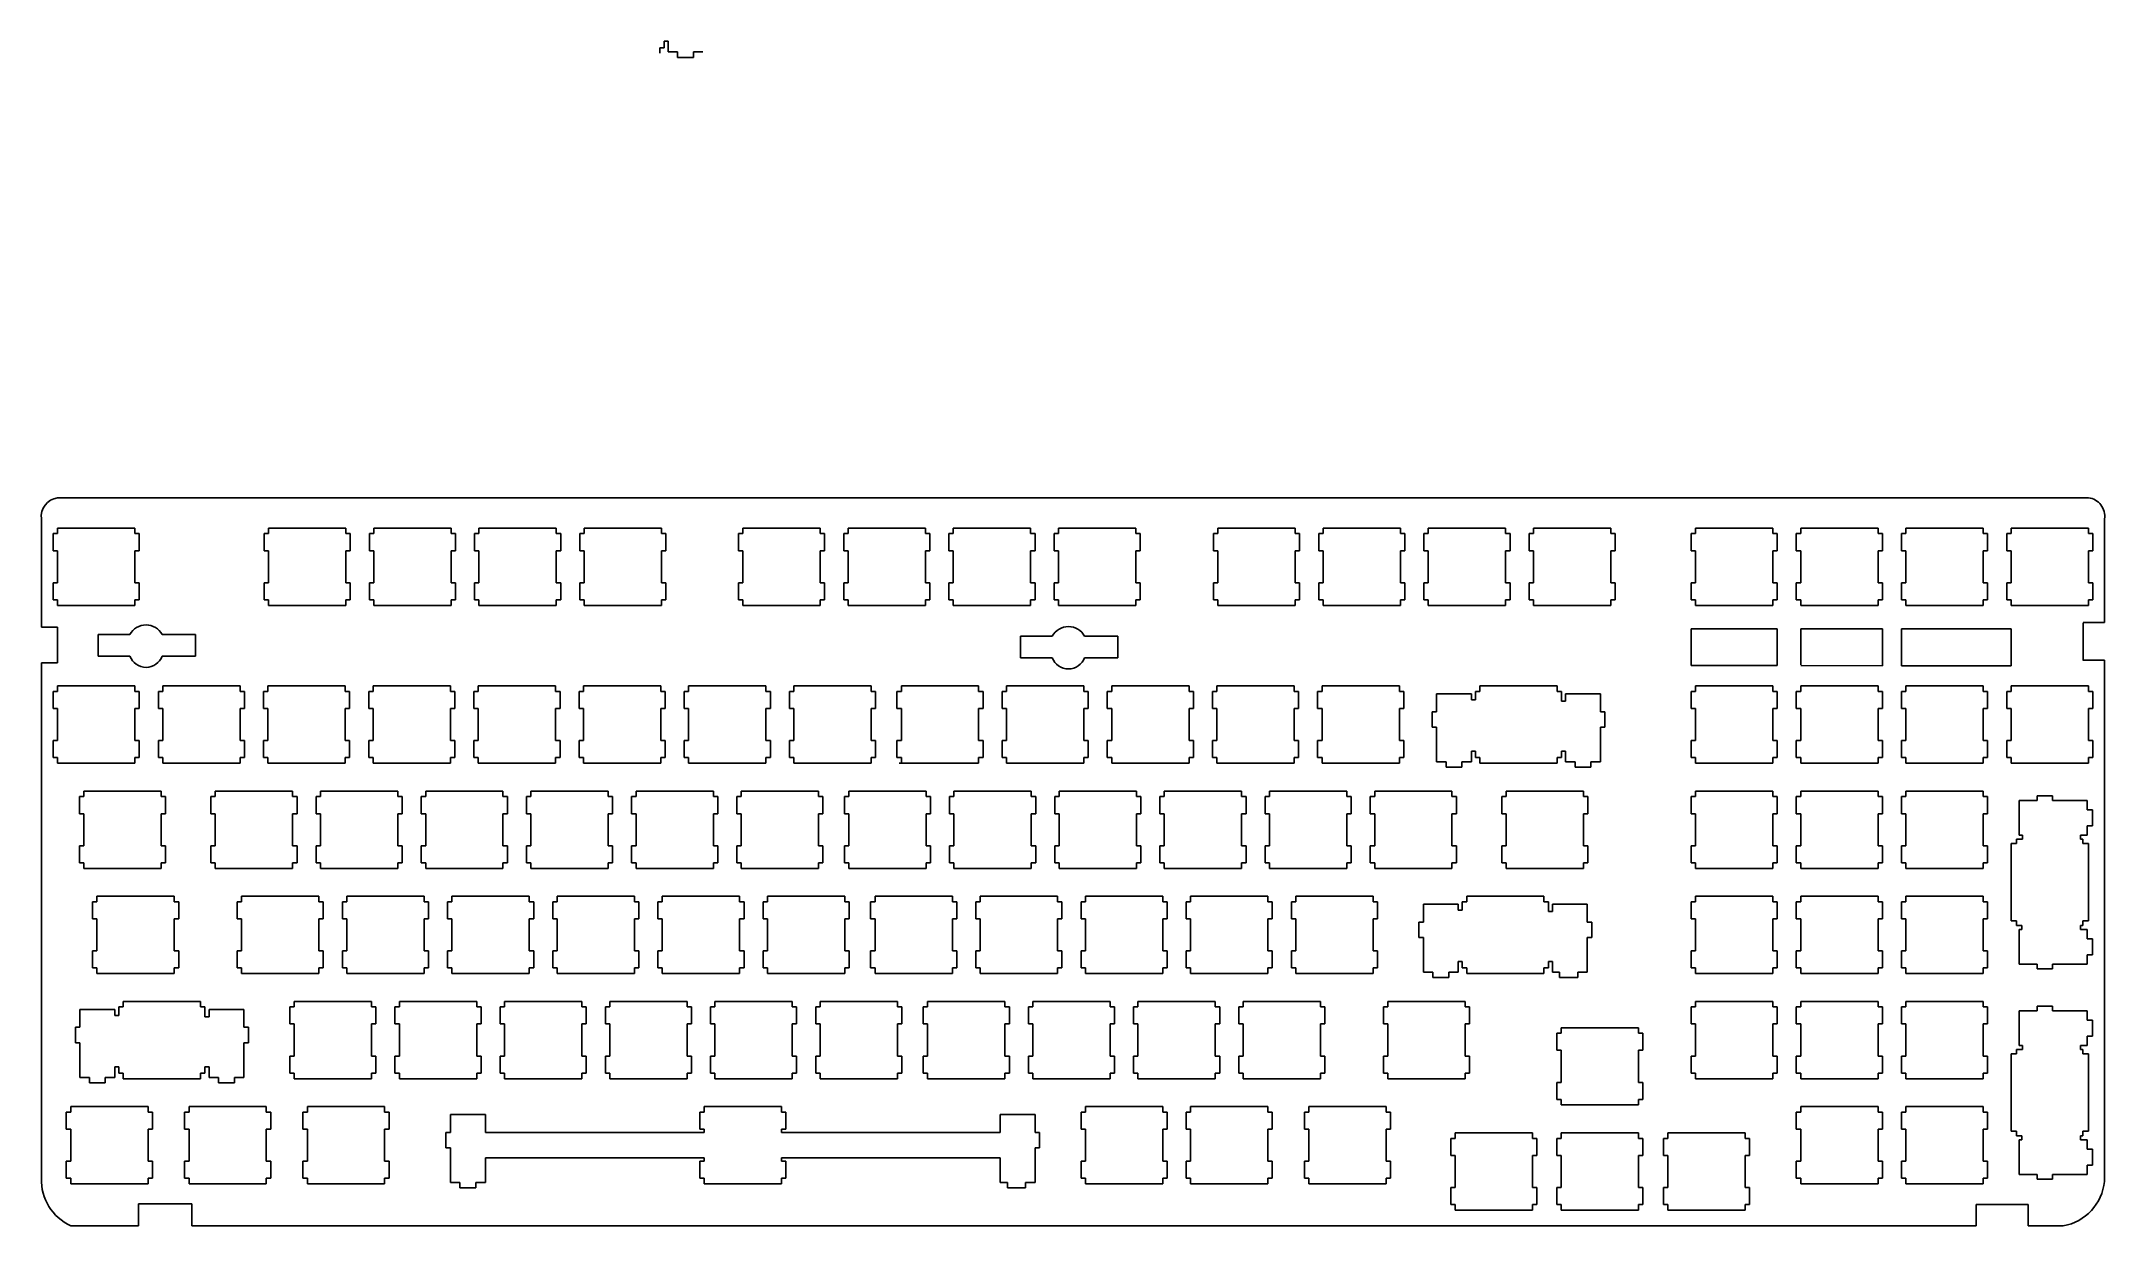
# Model space of a CAD drawing. Extents: x 5 to 378, y 165 to 379.
import ezdxf

# ---------------------------------------------------------------- set-up
doc = ezdxf.new("R2010")
doc.units = 0
doc.header["$MEASUREMENT"] = 0

msp = doc.modelspace()

# ---------------------------------------------------------------- linework, layer by layer
at = {"color": 0}
for p, q in [((116.54, 377.13), (116.54, 378.13)), ((116.54, 378.13), (117.34, 378.13)), ((118.06, 377.36), (119.79, 377.36)), ((119.79, 377.36), (119.79, 376.38)), ((119.79, 376.38), (122.65, 376.38)), ((119.79, 376.38), (122.65, 376.38)), ((122.65, 376.38), (122.65, 377.36)), ((122.65, 377.36), (124.38, 377.36)), ((122.66, 376.38), (122.66, 377.36)), ((122.66, 377.36), (124.38, 377.36)), ((7.49, 296.61), (373.91, 296.61)), ((7.49, 290.11), (6.69, 290.11)), ((6.69, 290.11), (6.69, 287.01)), ((7.49, 290.11), (6.69, 290.11)), ((6.69, 290.11), (6.69, 287.01)), ((7.49, 291.11), (7.49, 290.11)), ((21.49, 291.11), (7.49, 291.11)), ((7.49, 291.11), (7.49, 290.11)), ((21.49, 291.11), (7.49, 291.11)), ((21.49, 290.11), (21.49, 291.11)), ((21.49, 290.11), (21.49, 291.11)), ((22.29, 290.11), (21.49, 290.11)), ((22.29, 290.11), (21.49, 290.11)), ((22.29, 287.01), (22.29, 290.11)), ((22.29, 287.01), (22.29, 290.11)), ((45.71, 290.11), (44.92, 290.11)), ((44.92, 290.11), (44.92, 287.01)), ((45.71, 290.11), (44.92, 290.11)), ((44.92, 290.11), (44.92, 287.01)), ((45.71, 291.11), (45.71, 290.11)), ((59.72, 291.11), (45.71, 291.11)), ((45.71, 291.11), (45.71, 290.11)), ((59.72, 291.11), (45.71, 291.11)), ((59.72, 290.11), (59.72, 291.11)), ((59.72, 290.11), (59.72, 291.11)), ((60.51, 290.11), (59.72, 290.11)), ((60.51, 290.11), (59.72, 290.11)), ((60.51, 287.01), (60.51, 290.11)), ((60.51, 287.01), (60.51, 290.11)), ((64.76, 290.11), (63.97, 290.11)), ((63.97, 290.11), (63.97, 287.01)), ((64.76, 290.11), (63.97, 290.11)), ((63.97, 290.11), (63.97, 287.01)), ((64.76, 291.11), (64.76, 290.11)), ((78.77, 291.11), (64.76, 291.11)), ((64.76, 291.11), (64.76, 290.11)), ((78.77, 291.11), (64.76, 291.11)), ((78.77, 290.11), (78.77, 291.11)), ((78.77, 290.11), (78.77, 291.11)), ((79.56, 290.11), (78.77, 290.11)), ((79.56, 290.11), (78.77, 290.11)), ((79.56, 287.01), (79.56, 290.11)), ((79.56, 287.01), (79.56, 290.11)), ((83.81, 290.11), (83.02, 290.11)), ((83.02, 290.11), (83.02, 287.01)), ((83.81, 290.11), (83.02, 290.11)), ((83.02, 290.11), (83.02, 287.01)), ((83.81, 291.11), (83.81, 290.11)), ((97.82, 291.11), (83.81, 291.11)), ((83.81, 291.11), (83.81, 290.11)), ((97.82, 291.11), (83.81, 291.11)), ((97.82, 290.11), (97.82, 291.11)), ((97.82, 290.11), (97.82, 291.11)), ((98.61, 290.11), (97.82, 290.11)), ((98.61, 290.11), (97.82, 290.11)), ((98.61, 287.01), (98.61, 290.11)), ((98.61, 287.01), (98.61, 290.11)), ((102.86, 290.11), (102.07, 290.11)), ((102.07, 290.11), (102.07, 287.01)), ((102.86, 290.11), (102.07, 290.11)), ((102.07, 290.11), (102.07, 287.01)), ((102.86, 291.11), (102.86, 290.11)), ((116.87, 291.11), (102.86, 291.11)), ((102.86, 291.11), (102.86, 290.11)), ((116.87, 291.11), (102.86, 291.11)), ((116.87, 290.11), (116.87, 291.11)), ((116.87, 290.11), (116.87, 291.11)), ((117.67, 290.11), (116.87, 290.11)), ((117.67, 290.11), (116.87, 290.11)), ((117.67, 287.01), (117.67, 290.11)), ((117.67, 287.01), (117.67, 290.11)), ((131.61, 290.11), (130.81, 290.11)), ((130.81, 290.11), (130.81, 287.01)), ((131.61, 290.11), (130.81, 290.11)), ((130.81, 290.11), (130.81, 287.01)), ((131.61, 291.11), (131.61, 290.11)), ((145.62, 291.11), (131.61, 291.11)), ((131.61, 291.11), (131.61, 290.11)), ((145.62, 291.11), (131.61, 291.11)), ((145.62, 290.11), (145.62, 291.11)), ((145.62, 290.11), (145.62, 291.11)), ((146.42, 290.11), (145.62, 290.11)), ((146.42, 290.11), (145.62, 290.11)), ((146.42, 287.01), (146.42, 290.11)), ((146.42, 287.01), (146.42, 290.11)), ((150.66, 290.11), (149.87, 290.11)), ((149.87, 290.11), (149.87, 287.01)), ((150.66, 290.11), (149.87, 290.11)), ((149.87, 290.11), (149.87, 287.01)), ((150.66, 291.11), (150.66, 290.11)), ((164.67, 291.11), (150.66, 291.11)), ((150.66, 291.11), (150.66, 290.11)), ((164.67, 291.11), (150.66, 291.11)), ((164.67, 290.11), (164.67, 291.11)), ((164.67, 290.11), (164.67, 291.11)), ((165.47, 290.11), (164.67, 290.11)), ((165.47, 290.11), (164.67, 290.11)), ((165.47, 287.01), (165.47, 290.11)), ((165.47, 287.01), (165.47, 290.11)), ((169.71, 290.11), (168.92, 290.11)), ((168.92, 290.11), (168.92, 287.01)), ((169.71, 290.11), (168.92, 290.11)), ((168.92, 290.11), (168.92, 287.01)), ((169.71, 291.11), (169.71, 290.11)), ((183.72, 291.11), (169.71, 291.11)), ((169.71, 291.11), (169.71, 290.11)), ((183.72, 291.11), (169.71, 291.11)), ((183.72, 290.11), (183.72, 291.11)), ((183.72, 290.11), (183.72, 291.11)), ((184.52, 290.11), (183.72, 290.11)), ((184.52, 290.11), (183.72, 290.11)), ((184.52, 287.01), (184.52, 290.11)), ((184.52, 287.01), (184.52, 290.11)), ((188.76, 290.11), (187.97, 290.11)), ((187.97, 290.11), (187.97, 287.01)), ((188.76, 290.11), (187.97, 290.11)), ((187.97, 290.11), (187.97, 287.01)), ((188.76, 291.11), (188.76, 290.11)), ((202.77, 291.11), (188.76, 291.11)), ((188.76, 291.11), (188.76, 290.11)), ((202.77, 291.11), (188.76, 291.11)), ((202.77, 290.11), (202.77, 291.11)), ((202.77, 290.11), (202.77, 291.11)), ((203.57, 290.11), (202.77, 290.11)), ((203.57, 290.11), (202.77, 290.11)), ((203.57, 287.01), (203.57, 290.11)), ((203.57, 287.01), (203.57, 290.11)), ((217.65, 290.11), (216.85, 290.11)), ((216.85, 290.11), (216.85, 287.01)), ((217.65, 290.11), (216.85, 290.11)), ((216.85, 290.11), (216.85, 287.01)), ((217.65, 291.11), (217.65, 290.11)), ((231.65, 291.11), (217.65, 291.11)), ((217.65, 291.11), (217.65, 290.11)), ((231.65, 291.11), (217.65, 291.11)), ((231.65, 290.11), (231.65, 291.11)), ((231.65, 290.11), (231.65, 291.11)), ((232.45, 290.11), (231.65, 290.11)), ((232.45, 290.11), (231.65, 290.11)), ((232.45, 287.01), (232.45, 290.11)), ((232.45, 287.01), (232.45, 290.11)), ((236.7, 290.11), (235.9, 290.11)), ((235.9, 290.11), (235.9, 287.01)), ((236.7, 290.11), (235.9, 290.11)), ((235.9, 290.11), (235.9, 287.01)), ((236.7, 291.11), (236.7, 290.11)), ((250.7, 291.11), (236.7, 291.11)), ((236.7, 291.11), (236.7, 290.11)), ((250.7, 291.11), (236.7, 291.11)), ((250.7, 290.11), (250.7, 291.11)), ((250.7, 290.11), (250.7, 291.11)), ((251.5, 290.11), (250.7, 290.11)), ((251.5, 290.11), (250.7, 290.11)), ((251.5, 287.01), (251.5, 290.11)), ((251.5, 287.01), (251.5, 290.11)), ((255.75, 290.11), (254.95, 290.11)), ((254.95, 290.11), (254.95, 287.01)), ((255.75, 290.11), (254.95, 290.11)), ((254.95, 290.11), (254.95, 287.01)), ((255.75, 291.11), (255.75, 290.11)), ((269.75, 291.11), (255.75, 291.11)), ((255.75, 291.11), (255.75, 290.11)), ((269.75, 291.11), (255.75, 291.11)), ((269.75, 290.11), (269.75, 291.11)), ((269.75, 290.11), (269.75, 291.11)), ((270.55, 290.11), (269.75, 290.11)), ((270.55, 290.11), (269.75, 290.11)), ((270.55, 287.01), (270.55, 290.11)), ((270.55, 287.01), (270.55, 290.11)), ((274.8, 290.11), (274, 290.11)), ((274, 290.11), (274, 287.01)), ((274.8, 290.11), (274, 290.11)), ((274, 290.11), (274, 287.01)), ((274.8, 291.11), (274.8, 290.11)), ((288.8, 291.11), (274.8, 291.11)), ((274.8, 291.11), (274.8, 290.11)), ((288.8, 291.11), (274.8, 291.11)), ((288.8, 290.11), (288.8, 291.11)), ((288.8, 290.11), (288.8, 291.11)), ((289.6, 290.11), (288.8, 290.11)), ((289.6, 290.11), (288.8, 290.11)), ((289.6, 287.01), (289.6, 290.11)), ((289.6, 287.01), (289.6, 290.11)), ((304.15, 290.11), (303.35, 290.11)), ((303.35, 290.11), (303.35, 287.01)), ((304.15, 290.11), (303.35, 290.11)), ((303.35, 290.11), (303.35, 287.01)), ((304.15, 291.11), (304.15, 290.11)), ((318.15, 291.11), (304.15, 291.11)), ((304.15, 291.11), (304.15, 290.11)), ((318.15, 291.11), (304.15, 291.11)), ((318.15, 290.11), (318.15, 291.11)), ((318.15, 290.11), (318.15, 291.11)), ((318.95, 290.11), (318.15, 290.11)), ((318.95, 290.11), (318.15, 290.11)), ((318.95, 287.01), (318.95, 290.11)), ((318.95, 287.01), (318.95, 290.11)), ((323.2, 290.11), (322.4, 290.11)), ((322.4, 290.11), (322.4, 287.01)), ((323.2, 290.11), (322.4, 290.11)), ((322.4, 290.11), (322.4, 287.01)), ((323.2, 291.11), (323.2, 290.11)), ((337.2, 291.11), (323.2, 291.11)), ((323.2, 291.11), (323.2, 290.11)), ((337.2, 291.11), (323.2, 291.11)), ((337.2, 290.11), (337.2, 291.11)), ((337.2, 290.11), (337.2, 291.11)), ((338, 290.11), (337.2, 290.11)), ((338, 290.11), (337.2, 290.11)), ((338, 287.01), (338, 290.11)), ((338, 287.01), (338, 290.11)), ((342.25, 290.11), (341.45, 290.11)), ((341.45, 290.11), (341.45, 287.01)), ((342.25, 290.11), (341.45, 290.11)), ((341.45, 290.11), (341.45, 287.01)), ((342.25, 291.11), (342.25, 290.11)), ((356.25, 291.11), (342.25, 291.11)), ((342.25, 291.11), (342.25, 290.11)), ((356.25, 291.11), (342.25, 291.11)), ((356.25, 290.11), (356.25, 291.11)), ((356.25, 290.11), (356.25, 291.11)), ((357.05, 290.11), (356.25, 290.11)), ((357.05, 290.11), (356.25, 290.11)), ((357.05, 287.01), (357.05, 290.11)), ((357.05, 287.01), (357.05, 290.11)), ((361.3, 290.11), (360.5, 290.11)), ((360.5, 290.11), (360.5, 287.01)), ((361.3, 290.11), (360.5, 290.11)), ((360.5, 290.11), (360.5, 287.01)), ((361.3, 291.11), (361.3, 290.11)), ((375.3, 291.11), (361.3, 291.11)), ((361.3, 291.11), (361.3, 290.11)), ((375.3, 291.11), (361.3, 291.11)), ((375.3, 290.11), (375.3, 291.11)), ((375.3, 290.11), (375.3, 291.11)), ((376.1, 290.11), (375.3, 290.11)), ((376.1, 290.11), (375.3, 290.11)), ((376.1, 287.01), (376.1, 290.11)), ((376.1, 287.01), (376.1, 290.11)), ((6.69, 287.01), (7.49, 287.01)), ((6.69, 287.01), (7.49, 287.01)), ((7.49, 287.01), (7.49, 281.21)), ((7.49, 287.01), (7.49, 281.21)), ((21.49, 281.21), (21.49, 287.01)), ((21.49, 287.01), (22.29, 287.01)), ((21.49, 281.21), (21.49, 287.01)), ((21.49, 287.01), (22.29, 287.01)), ((44.92, 287.01), (45.71, 287.01)), ((44.92, 287.01), (45.71, 287.01)), ((45.71, 287.01), (45.71, 281.21)), ((45.71, 287.01), (45.71, 281.21)), ((59.72, 281.21), (59.72, 287.01)), ((59.72, 287.01), (60.51, 287.01)), ((59.72, 281.21), (59.72, 287.01)), ((59.72, 287.01), (60.51, 287.01)), ((63.97, 287.01), (64.76, 287.01)), ((63.97, 287.01), (64.76, 287.01)), ((64.76, 287.01), (64.76, 281.21)), ((64.76, 287.01), (64.76, 281.21)), ((78.77, 281.21), (78.77, 287.01)), ((78.77, 287.01), (79.56, 287.01)), ((78.77, 281.21), (78.77, 287.01)), ((78.77, 287.01), (79.56, 287.01)), ((83.02, 287.01), (83.81, 287.01)), ((83.02, 287.01), (83.81, 287.01)), ((83.81, 287.01), (83.81, 281.21)), ((83.81, 287.01), (83.81, 281.21)), ((97.82, 281.21), (97.82, 287.01)), ((97.82, 287.01), (98.61, 287.01)), ((97.82, 281.21), (97.82, 287.01)), ((97.82, 287.01), (98.61, 287.01)), ((102.07, 287.01), (102.86, 287.01)), ((102.07, 287.01), (102.86, 287.01)), ((102.86, 287.01), (102.86, 281.21)), ((102.86, 287.01), (102.86, 281.21)), ((116.87, 281.21), (116.87, 287.01)), ((116.87, 287.01), (117.67, 287.01)), ((116.87, 281.21), (116.87, 287.01)), ((116.87, 287.01), (117.67, 287.01)), ((130.81, 287.01), (131.61, 287.01)), ((130.81, 287.01), (131.61, 287.01)), ((131.61, 287.01), (131.61, 281.21)), ((131.61, 287.01), (131.61, 281.21)), ((145.62, 281.21), (145.62, 287.01)), ((145.62, 287.01), (146.42, 287.01)), ((145.62, 281.21), (145.62, 287.01)), ((145.62, 287.01), (146.42, 287.01)), ((149.87, 287.01), (150.66, 287.01)), ((149.87, 287.01), (150.66, 287.01)), ((150.66, 287.01), (150.66, 281.21)), ((150.66, 287.01), (150.66, 281.21)), ((164.67, 281.21), (164.67, 287.01)), ((164.67, 287.01), (165.47, 287.01)), ((164.67, 281.21), (164.67, 287.01)), ((164.67, 287.01), (165.47, 287.01)), ((168.92, 287.01), (169.71, 287.01)), ((168.92, 287.01), (169.71, 287.01)), ((169.71, 287.01), (169.71, 281.21)), ((169.71, 287.01), (169.71, 281.21)), ((183.72, 281.21), (183.72, 287.01)), ((183.72, 287.01), (184.52, 287.01)), ((183.72, 281.21), (183.72, 287.01)), ((183.72, 287.01), (184.52, 287.01)), ((187.97, 287.01), (188.76, 287.01)), ((187.97, 287.01), (188.76, 287.01)), ((188.76, 287.01), (188.76, 281.21)), ((188.76, 287.01), (188.76, 281.21)), ((202.77, 281.21), (202.77, 287.01)), ((202.77, 287.01), (203.57, 287.01)), ((202.77, 281.21), (202.77, 287.01)), ((202.77, 287.01), (203.57, 287.01)), ((216.85, 287.01), (217.65, 287.01)), ((216.85, 287.01), (217.65, 287.01)), ((217.65, 287.01), (217.65, 281.21)), ((217.65, 287.01), (217.65, 281.21)), ((231.65, 281.21), (231.65, 287.01)), ((231.65, 287.01), (232.45, 287.01)), ((231.65, 281.21), (231.65, 287.01)), ((231.65, 287.01), (232.45, 287.01)), ((235.9, 287.01), (236.7, 287.01)), ((235.9, 287.01), (236.7, 287.01)), ((236.7, 287.01), (236.7, 281.21)), ((236.7, 287.01), (236.7, 281.21)), ((250.7, 281.21), (250.7, 287.01)), ((250.7, 287.01), (251.5, 287.01)), ((250.7, 281.21), (250.7, 287.01)), ((250.7, 287.01), (251.5, 287.01)), ((254.95, 287.01), (255.75, 287.01)), ((254.95, 287.01), (255.75, 287.01)), ((255.75, 287.01), (255.75, 281.21)), ((255.75, 287.01), (255.75, 281.21)), ((269.75, 281.21), (269.75, 287.01)), ((269.75, 287.01), (270.55, 287.01)), ((269.75, 281.21), (269.75, 287.01)), ((269.75, 287.01), (270.55, 287.01)), ((274, 287.01), (274.8, 287.01)), ((274, 287.01), (274.8, 287.01)), ((274.8, 287.01), (274.8, 281.21)), ((274.8, 287.01), (274.8, 281.21)), ((288.8, 281.21), (288.8, 287.01)), ((288.8, 287.01), (289.6, 287.01)), ((288.8, 281.21), (288.8, 287.01)), ((288.8, 287.01), (289.6, 287.01)), ((303.35, 287.01), (304.15, 287.01)), ((303.35, 287.01), (304.15, 287.01)), ((304.15, 287.01), (304.15, 281.21)), ((304.15, 287.01), (304.15, 281.21)), ((318.15, 281.21), (318.15, 287.01)), ((318.15, 287.01), (318.95, 287.01)), ((318.15, 281.21), (318.15, 287.01)), ((318.15, 287.01), (318.95, 287.01)), ((322.4, 287.01), (323.2, 287.01)), ((322.4, 287.01), (323.2, 287.01)), ((323.2, 287.01), (323.2, 281.21)), ((323.2, 287.01), (323.2, 281.21)), ((337.2, 281.21), (337.2, 287.01)), ((337.2, 287.01), (338, 287.01)), ((337.2, 281.21), (337.2, 287.01)), ((337.2, 287.01), (338, 287.01)), ((341.45, 287.01), (342.25, 287.01)), ((341.45, 287.01), (342.25, 287.01)), ((342.25, 287.01), (342.25, 281.21)), ((342.25, 287.01), (342.25, 281.21)), ((356.25, 281.21), (356.25, 287.01)), ((356.25, 287.01), (357.05, 287.01)), ((356.25, 281.21), (356.25, 287.01)), ((356.25, 287.01), (357.05, 287.01)), ((360.5, 287.01), (361.3, 287.01)), ((360.5, 287.01), (361.3, 287.01)), ((361.3, 287.01), (361.3, 281.21)), ((361.3, 287.01), (361.3, 281.21)), ((375.3, 281.21), (375.3, 287.01)), ((375.3, 287.01), (376.1, 287.01)), ((375.3, 281.21), (375.3, 287.01)), ((375.3, 287.01), (376.1, 287.01)), ((7.49, 281.21), (6.69, 281.21)), ((6.69, 281.21), (6.69, 278.11)), ((7.49, 281.21), (6.69, 281.21)), ((6.69, 281.21), (6.69, 278.11)), ((22.29, 281.21), (21.49, 281.21)), ((22.29, 281.21), (21.49, 281.21)), ((22.29, 278.11), (22.29, 281.21)), ((22.29, 278.11), (22.29, 281.21)), ((45.71, 281.21), (44.92, 281.21)), ((44.92, 281.21), (44.92, 278.11)), ((45.71, 281.21), (44.92, 281.21)), ((44.92, 281.21), (44.92, 278.11)), ((60.51, 281.21), (59.72, 281.21)), ((60.51, 281.21), (59.72, 281.21)), ((60.51, 278.11), (60.51, 281.21)), ((60.51, 278.11), (60.51, 281.21)), ((64.76, 281.21), (63.97, 281.21)), ((63.97, 281.21), (63.97, 278.11)), ((64.76, 281.21), (63.97, 281.21)), ((63.97, 281.21), (63.97, 278.11)), ((79.56, 281.21), (78.77, 281.21)), ((79.56, 281.21), (78.77, 281.21)), ((79.56, 278.11), (79.56, 281.21)), ((79.56, 278.11), (79.56, 281.21)), ((83.81, 281.21), (83.02, 281.21)), ((83.02, 281.21), (83.02, 278.11)), ((83.81, 281.21), (83.02, 281.21)), ((83.02, 281.21), (83.02, 278.11)), ((98.61, 281.21), (97.82, 281.21)), ((98.61, 281.21), (97.82, 281.21)), ((98.61, 278.11), (98.61, 281.21)), ((98.61, 278.11), (98.61, 281.21)), ((102.86, 281.21), (102.07, 281.21)), ((102.07, 281.21), (102.07, 278.11)), ((102.86, 281.21), (102.07, 281.21)), ((102.07, 281.21), (102.07, 278.11)), ((117.67, 281.21), (116.87, 281.21)), ((117.67, 281.21), (116.87, 281.21)), ((117.67, 278.11), (117.67, 281.21)), ((117.67, 278.11), (117.67, 281.21)), ((131.61, 281.21), (130.81, 281.21)), ((130.81, 281.21), (130.81, 278.11)), ((131.61, 281.21), (130.81, 281.21)), ((130.81, 281.21), (130.81, 278.11)), ((146.42, 281.21), (145.62, 281.21)), ((146.42, 281.21), (145.62, 281.21)), ((146.42, 278.11), (146.42, 281.21)), ((146.42, 278.11), (146.42, 281.21)), ((150.66, 281.21), (149.87, 281.21)), ((149.87, 281.21), (149.87, 278.11)), ((150.66, 281.21), (149.87, 281.21)), ((149.87, 281.21), (149.87, 278.11)), ((165.47, 281.21), (164.67, 281.21)), ((165.47, 281.21), (164.67, 281.21)), ((165.47, 278.11), (165.47, 281.21)), ((165.47, 278.11), (165.47, 281.21)), ((169.71, 281.21), (168.92, 281.21)), ((168.92, 281.21), (168.92, 278.11)), ((169.71, 281.21), (168.92, 281.21)), ((168.92, 281.21), (168.92, 278.11)), ((184.52, 281.21), (183.72, 281.21)), ((184.52, 281.21), (183.72, 281.21)), ((184.52, 278.11), (184.52, 281.21)), ((184.52, 278.11), (184.52, 281.21)), ((188.76, 281.21), (187.97, 281.21)), ((187.97, 281.21), (187.97, 278.11)), ((188.76, 281.21), (187.97, 281.21)), ((187.97, 281.21), (187.97, 278.11)), ((203.57, 281.21), (202.77, 281.21)), ((203.57, 281.21), (202.77, 281.21)), ((203.57, 278.11), (203.57, 281.21)), ((203.57, 278.11), (203.57, 281.21)), ((217.65, 281.21), (216.85, 281.21)), ((216.85, 281.21), (216.85, 278.11)), ((217.65, 281.21), (216.85, 281.21)), ((216.85, 281.21), (216.85, 278.11)), ((232.45, 281.21), (231.65, 281.21)), ((232.45, 281.21), (231.65, 281.21)), ((232.45, 278.11), (232.45, 281.21)), ((232.45, 278.11), (232.45, 281.21)), ((236.7, 281.21), (235.9, 281.21)), ((235.9, 281.21), (235.9, 278.11)), ((236.7, 281.21), (235.9, 281.21)), ((235.9, 281.21), (235.9, 278.11)), ((251.5, 281.21), (250.7, 281.21)), ((251.5, 281.21), (250.7, 281.21)), ((251.5, 278.11), (251.5, 281.21)), ((251.5, 278.11), (251.5, 281.21)), ((255.75, 281.21), (254.95, 281.21)), ((254.95, 281.21), (254.95, 278.11)), ((255.75, 281.21), (254.95, 281.21)), ((254.95, 281.21), (254.95, 278.11)), ((270.55, 281.21), (269.75, 281.21)), ((270.55, 281.21), (269.75, 281.21)), ((270.55, 278.11), (270.55, 281.21)), ((270.55, 278.11), (270.55, 281.21)), ((274.8, 281.21), (274, 281.21)), ((274, 281.21), (274, 278.11)), ((274.8, 281.21), (274, 281.21)), ((274, 281.21), (274, 278.11)), ((289.6, 281.21), (288.8, 281.21)), ((289.6, 281.21), (288.8, 281.21)), ((289.6, 278.11), (289.6, 281.21)), ((289.6, 278.11), (289.6, 281.21)), ((304.15, 281.21), (303.35, 281.21)), ((303.35, 281.21), (303.35, 278.11)), ((304.15, 281.21), (303.35, 281.21)), ((303.35, 281.21), (303.35, 278.11)), ((318.95, 281.21), (318.15, 281.21)), ((318.95, 281.21), (318.15, 281.21)), ((318.95, 278.11), (318.95, 281.21)), ((318.95, 278.11), (318.95, 281.21)), ((323.2, 281.21), (322.4, 281.21)), ((322.4, 281.21), (322.4, 278.11)), ((323.2, 281.21), (322.4, 281.21)), ((322.4, 281.21), (322.4, 278.11)), ((338, 281.21), (337.2, 281.21)), ((338, 281.21), (337.2, 281.21)), ((338, 278.11), (338, 281.21)), ((338, 278.11), (338, 281.21)), ((342.25, 281.21), (341.45, 281.21)), ((341.45, 281.21), (341.45, 278.11)), ((342.25, 281.21), (341.45, 281.21)), ((341.45, 281.21), (341.45, 278.11)), ((357.05, 281.21), (356.25, 281.21)), ((357.05, 281.21), (356.25, 281.21)), ((357.05, 278.11), (357.05, 281.21)), ((357.05, 278.11), (357.05, 281.21)), ((361.3, 281.21), (360.5, 281.21)), ((360.5, 281.21), (360.5, 278.11)), ((361.3, 281.21), (360.5, 281.21)), ((360.5, 281.21), (360.5, 278.11)), ((376.1, 281.21), (375.3, 281.21)), ((376.1, 281.21), (375.3, 281.21)), ((376.1, 278.11), (376.1, 281.21)), ((376.1, 278.11), (376.1, 281.21)), ((6.69, 278.11), (7.49, 278.11)), ((6.69, 278.11), (7.49, 278.11)), ((7.49, 278.11), (7.49, 277.11)), ((7.49, 278.11), (7.49, 277.11)), ((7.49, 277.11), (21.49, 277.11)), ((7.49, 277.11), (21.49, 277.11)), ((21.49, 277.11), (21.49, 278.11)), ((21.49, 278.11), (22.29, 278.11)), ((21.49, 277.11), (21.49, 278.11)), ((21.49, 278.11), (22.29, 278.11)), ((44.92, 278.11), (45.71, 278.11)), ((44.92, 278.11), (45.71, 278.11)), ((45.71, 278.11), (45.71, 277.11)), ((45.71, 278.11), (45.71, 277.11)), ((45.71, 277.11), (59.72, 277.11)), ((45.71, 277.11), (59.72, 277.11)), ((59.72, 277.11), (59.72, 278.11)), ((59.72, 278.11), (60.51, 278.11)), ((59.72, 277.11), (59.72, 278.11)), ((59.72, 278.11), (60.51, 278.11)), ((63.97, 278.11), (64.76, 278.11)), ((63.97, 278.11), (64.76, 278.11)), ((64.76, 278.11), (64.76, 277.11)), ((64.76, 278.11), (64.76, 277.11)), ((64.76, 277.11), (78.77, 277.11)), ((64.76, 277.11), (78.77, 277.11)), ((78.77, 277.11), (78.77, 278.11)), ((78.77, 278.11), (79.56, 278.11)), ((78.77, 277.11), (78.77, 278.11)), ((78.77, 278.11), (79.56, 278.11)), ((83.02, 278.11), (83.81, 278.11)), ((83.02, 278.11), (83.81, 278.11)), ((83.81, 278.11), (83.81, 277.11)), ((83.81, 278.11), (83.81, 277.11)), ((83.81, 277.11), (97.82, 277.11)), ((83.81, 277.11), (97.82, 277.11)), ((97.82, 277.11), (97.82, 278.11)), ((97.82, 278.11), (98.61, 278.11)), ((97.82, 277.11), (97.82, 278.11)), ((97.82, 278.11), (98.61, 278.11)), ((102.07, 278.11), (102.86, 278.11)), ((102.07, 278.11), (102.86, 278.11)), ((102.86, 278.11), (102.86, 277.11)), ((102.86, 278.11), (102.86, 277.11)), ((102.86, 277.11), (116.87, 277.11)), ((102.86, 277.11), (116.87, 277.11)), ((116.87, 277.11), (116.87, 278.11)), ((116.87, 278.11), (117.67, 278.11)), ((116.87, 277.11), (116.87, 278.11)), ((116.87, 278.11), (117.67, 278.11)), ((130.81, 278.11), (131.61, 278.11)), ((130.81, 278.11), (131.61, 278.11)), ((131.61, 278.11), (131.61, 277.11)), ((131.61, 278.11), (131.61, 277.11)), ((131.61, 277.11), (145.62, 277.11)), ((131.61, 277.11), (145.62, 277.11)), ((145.62, 277.11), (145.62, 278.11)), ((145.62, 278.11), (146.42, 278.11)), ((145.62, 277.11), (145.62, 278.11)), ((145.62, 278.11), (146.42, 278.11)), ((149.87, 278.11), (150.66, 278.11)), ((149.87, 278.11), (150.66, 278.11)), ((150.66, 278.11), (150.66, 277.11)), ((150.66, 278.11), (150.66, 277.11)), ((150.66, 277.11), (164.67, 277.11)), ((150.66, 277.11), (164.67, 277.11)), ((164.67, 277.11), (164.67, 278.11)), ((164.67, 278.11), (165.47, 278.11)), ((164.67, 277.11), (164.67, 278.11)), ((164.67, 278.11), (165.47, 278.11)), ((168.92, 278.11), (169.71, 278.11)), ((168.92, 278.11), (169.71, 278.11)), ((169.71, 278.11), (169.71, 277.11)), ((169.71, 278.11), (169.71, 277.11)), ((169.71, 277.11), (183.72, 277.11)), ((169.71, 277.11), (183.72, 277.11)), ((183.72, 277.11), (183.72, 278.11)), ((183.72, 278.11), (184.52, 278.11)), ((183.72, 277.11), (183.72, 278.11)), ((183.72, 278.11), (184.52, 278.11)), ((187.97, 278.11), (188.76, 278.11)), ((187.97, 278.11), (188.76, 278.11)), ((188.76, 278.11), (188.76, 277.11)), ((188.76, 278.11), (188.76, 277.11)), ((188.76, 277.11), (202.77, 277.11)), ((188.76, 277.11), (202.77, 277.11)), ((202.77, 277.11), (202.77, 278.11)), ((202.77, 278.11), (203.57, 278.11)), ((202.77, 277.11), (202.77, 278.11)), ((202.77, 278.11), (203.57, 278.11)), ((216.85, 278.11), (217.65, 278.11)), ((216.85, 278.11), (217.65, 278.11)), ((217.65, 278.11), (217.65, 277.11)), ((217.65, 278.11), (217.65, 277.11)), ((217.65, 277.11), (231.65, 277.11)), ((217.65, 277.11), (231.65, 277.11)), ((231.65, 277.11), (231.65, 278.11)), ((231.65, 278.11), (232.45, 278.11)), ((231.65, 277.11), (231.65, 278.11)), ((231.65, 278.11), (232.45, 278.11)), ((235.9, 278.11), (236.7, 278.11)), ((235.9, 278.11), (236.7, 278.11)), ((236.7, 278.11), (236.7, 277.11)), ((236.7, 278.11), (236.7, 277.11)), ((236.7, 277.11), (250.7, 277.11)), ((236.7, 277.11), (250.7, 277.11)), ((250.7, 277.11), (250.7, 278.11)), ((250.7, 278.11), (251.5, 278.11)), ((250.7, 277.11), (250.7, 278.11)), ((250.7, 278.11), (251.5, 278.11)), ((254.95, 278.11), (255.75, 278.11)), ((254.95, 278.11), (255.75, 278.11)), ((255.75, 278.11), (255.75, 277.11)), ((255.75, 278.11), (255.75, 277.11)), ((255.75, 277.11), (269.75, 277.11)), ((255.75, 277.11), (269.75, 277.11)), ((269.75, 277.11), (269.75, 278.11)), ((269.75, 278.11), (270.55, 278.11)), ((269.75, 277.11), (269.75, 278.11)), ((269.75, 278.11), (270.55, 278.11)), ((274, 278.11), (274.8, 278.11)), ((274, 278.11), (274.8, 278.11)), ((274.8, 278.11), (274.8, 277.11)), ((274.8, 278.11), (274.8, 277.11)), ((274.8, 277.11), (288.8, 277.11)), ((274.8, 277.11), (288.8, 277.11)), ((288.8, 277.11), (288.8, 278.11)), ((288.8, 278.11), (289.6, 278.11)), ((288.8, 277.11), (288.8, 278.11)), ((288.8, 278.11), (289.6, 278.11)), ((303.35, 278.11), (304.15, 278.11)), ((303.35, 278.11), (304.15, 278.11)), ((304.15, 278.11), (304.15, 277.11)), ((304.15, 278.11), (304.15, 277.11)), ((304.15, 277.11), (318.15, 277.11)), ((304.15, 277.11), (318.15, 277.11)), ((318.15, 277.11), (318.15, 278.11)), ((318.15, 278.11), (318.95, 278.11)), ((318.15, 277.11), (318.15, 278.11)), ((318.15, 278.11), (318.95, 278.11)), ((322.4, 278.11), (323.2, 278.11)), ((322.4, 278.11), (323.2, 278.11)), ((323.2, 278.11), (323.2, 277.11)), ((323.2, 278.11), (323.2, 277.11)), ((323.2, 277.11), (337.2, 277.11)), ((323.2, 277.11), (337.2, 277.11)), ((337.2, 277.11), (337.2, 278.11)), ((337.2, 278.11), (338, 278.11)), ((337.2, 277.11), (337.2, 278.11)), ((337.2, 278.11), (338, 278.11)), ((341.45, 278.11), (342.25, 278.11)), ((341.45, 278.11), (342.25, 278.11)), ((342.25, 278.11), (342.25, 277.11)), ((342.25, 278.11), (342.25, 277.11)), ((342.25, 277.11), (356.25, 277.11)), ((342.25, 277.11), (356.25, 277.11)), ((356.25, 277.11), (356.25, 278.11)), ((356.25, 278.11), (357.05, 278.11)), ((356.25, 277.11), (356.25, 278.11)), ((356.25, 278.11), (357.05, 278.11)), ((360.5, 278.11), (361.3, 278.11)), ((360.5, 278.11), (361.3, 278.11)), ((361.3, 278.11), (361.3, 277.11)), ((361.3, 278.11), (361.3, 277.11)), ((361.3, 277.11), (375.3, 277.11)), ((361.3, 277.11), (375.3, 277.11)), ((375.3, 277.11), (375.3, 278.11)), ((375.3, 278.11), (376.1, 278.11)), ((375.3, 277.11), (375.3, 278.11)), ((375.3, 278.11), (376.1, 278.11)), ((4.56, 173.34), (4.56, 266.72)), ((378.22, 267.19), (378.19, 172.76)), ((7.49, 262.53), (7.49, 261.54)), ((21.49, 262.53), (7.49, 262.53)), ((7.49, 262.53), (7.49, 261.54)), ((21.49, 262.53), (7.49, 262.53)), ((21.49, 261.54), (21.49, 262.53)), ((21.49, 261.54), (21.49, 262.53)), ((26.54, 262.53), (26.54, 261.54)), ((40.54, 262.53), (26.54, 262.53)), ((26.54, 262.53), (26.54, 261.54)), ((40.54, 262.53), (26.54, 262.53)), ((40.54, 261.54), (40.54, 262.53)), ((40.54, 261.54), (40.54, 262.53)), ((45.59, 262.53), (45.59, 261.54)), ((59.59, 262.53), (45.59, 262.53)), ((45.59, 262.53), (45.59, 261.54)), ((59.59, 262.53), (45.59, 262.53)), ((59.59, 261.54), (59.59, 262.53)), ((59.59, 261.54), (59.59, 262.53)), ((64.64, 262.53), (64.64, 261.54)), ((78.64, 262.53), (64.64, 262.53)), ((64.64, 262.53), (64.64, 261.54)), ((78.64, 262.53), (64.64, 262.53)), ((78.64, 261.54), (78.64, 262.53)), ((78.64, 261.54), (78.64, 262.53)), ((83.69, 262.53), (83.69, 261.54)), ((97.69, 262.53), (83.69, 262.53)), ((83.69, 262.53), (83.69, 261.54)), ((97.69, 262.53), (83.69, 262.53)), ((97.69, 261.54), (97.69, 262.53)), ((97.69, 261.54), (97.69, 262.53)), ((102.74, 262.53), (102.74, 261.54)), ((116.74, 262.53), (102.74, 262.53)), ((102.74, 262.53), (102.74, 261.54)), ((116.74, 262.53), (102.74, 262.53)), ((116.74, 261.54), (116.74, 262.53)), ((116.74, 261.54), (116.74, 262.53)), ((121.79, 262.53), (121.79, 261.54)), ((135.79, 262.53), (121.79, 262.53)), ((121.79, 262.53), (121.79, 261.54)), ((135.79, 262.53), (121.79, 262.53)), ((135.79, 261.54), (135.79, 262.53)), ((135.79, 261.54), (135.79, 262.53)), ((140.84, 262.53), (140.84, 261.54)), ((154.84, 262.53), (140.84, 262.53)), ((140.84, 262.53), (140.84, 261.54)), ((154.84, 262.53), (140.84, 262.53)), ((154.84, 261.54), (154.84, 262.53)), ((154.84, 261.54), (154.84, 262.53)), ((160.31, 262.53), (160.31, 261.54)), ((174.31, 262.53), (160.31, 262.53)), ((174.31, 261.54), (174.31, 262.53)), ((174.31, 261.54), (174.31, 262.53)), ((179.36, 262.53), (179.36, 261.54)), ((193.36, 262.53), (179.36, 262.53)), ((179.36, 262.53), (179.36, 261.54)), ((193.36, 262.53), (179.36, 262.53)), ((193.36, 261.54), (193.36, 262.53)), ((193.36, 261.54), (193.36, 262.53)), ((198.41, 262.53), (198.41, 261.54)), ((212.41, 262.53), (198.41, 262.53)), ((198.41, 262.53), (198.41, 261.54)), ((212.41, 262.53), (198.41, 262.53)), ((212.41, 261.54), (212.41, 262.53)), ((212.41, 261.54), (212.41, 262.53)), ((217.46, 262.53), (217.46, 261.54)), ((231.46, 262.53), (217.46, 262.53)), ((217.46, 262.53), (217.46, 261.54)), ((231.46, 262.53), (217.46, 262.53)), ((231.46, 261.54), (231.46, 262.53)), ((231.46, 261.54), (231.46, 262.53)), ((236.51, 262.53), (236.51, 261.54)), ((250.51, 262.53), (236.51, 262.53)), ((236.51, 262.53), (236.51, 261.54)), ((250.51, 262.53), (236.51, 262.53)), ((250.51, 261.54), (250.51, 262.53)), ((250.51, 261.54), (250.51, 262.53)), ((265.09, 262.53), (265.09, 261.54)), ((279.09, 262.53), (265.09, 262.53)), ((279.09, 261.54), (279.09, 262.53)), ((304.15, 262.53), (304.15, 261.54)), ((318.15, 262.53), (304.15, 262.53)), ((304.15, 262.53), (304.15, 261.54)), ((318.15, 262.53), (304.15, 262.53)), ((318.15, 261.54), (318.15, 262.53)), ((318.15, 261.54), (318.15, 262.53)), ((323.2, 262.53), (323.2, 261.54)), ((337.2, 262.53), (323.2, 262.53)), ((323.2, 262.53), (323.2, 261.54)), ((337.2, 262.53), (323.2, 262.53)), ((337.2, 261.54), (337.2, 262.53)), ((337.2, 261.54), (337.2, 262.53)), ((342.25, 262.53), (342.25, 261.54)), ((356.25, 262.53), (342.25, 262.53)), ((342.25, 262.53), (342.25, 261.54)), ((356.25, 262.53), (342.25, 262.53)), ((356.25, 261.54), (356.25, 262.53)), ((356.25, 261.54), (356.25, 262.53)), ((361.3, 262.53), (361.3, 261.54)), ((375.3, 262.53), (361.3, 262.53)), ((361.3, 262.53), (361.3, 261.54)), ((375.3, 262.53), (361.3, 262.53)), ((375.3, 261.54), (375.3, 262.53)), ((375.3, 261.54), (375.3, 262.53)), ((7.49, 261.54), (6.69, 261.54)), ((6.69, 261.54), (6.69, 258.43)), ((7.49, 261.54), (6.69, 261.54)), ((6.69, 261.54), (6.69, 258.43)), ((6.69, 258.43), (7.49, 258.43)), ((6.69, 258.43), (7.49, 258.43)), ((7.49, 258.43), (7.49, 252.63)), ((7.49, 258.43), (7.49, 252.63)), ((22.29, 261.54), (21.49, 261.54)), ((22.29, 261.54), (21.49, 261.54)), ((21.49, 252.63), (21.49, 258.43)), ((21.49, 258.43), (22.29, 258.43)), ((21.49, 252.63), (21.49, 258.43)), ((21.49, 258.43), (22.29, 258.43)), ((22.29, 258.43), (22.29, 261.54)), ((22.29, 258.43), (22.29, 261.54)), ((26.54, 261.54), (25.74, 261.54)), ((25.74, 261.54), (25.74, 258.43)), ((26.54, 261.54), (25.74, 261.54)), ((25.74, 261.54), (25.74, 258.43)), ((25.74, 258.43), (26.54, 258.43)), ((25.74, 258.43), (26.54, 258.43)), ((26.54, 258.43), (26.54, 252.63)), ((26.54, 258.43), (26.54, 252.63)), ((41.34, 261.54), (40.54, 261.54)), ((41.34, 261.54), (40.54, 261.54)), ((40.54, 252.63), (40.54, 258.43)), ((40.54, 258.43), (41.34, 258.43)), ((40.54, 252.63), (40.54, 258.43)), ((40.54, 258.43), (41.34, 258.43)), ((41.34, 258.43), (41.34, 261.54)), ((41.34, 258.43), (41.34, 261.54)), ((45.59, 261.54), (44.79, 261.54)), ((44.79, 261.54), (44.79, 258.43)), ((45.59, 261.54), (44.79, 261.54)), ((44.79, 261.54), (44.79, 258.43)), ((44.79, 258.43), (45.59, 258.43)), ((44.79, 258.43), (45.59, 258.43)), ((45.59, 258.43), (45.59, 252.63)), ((45.59, 258.43), (45.59, 252.63)), ((60.39, 261.54), (59.59, 261.54)), ((60.39, 261.54), (59.59, 261.54)), ((59.59, 252.63), (59.59, 258.43)), ((59.59, 258.43), (60.39, 258.43)), ((59.59, 252.63), (59.59, 258.43)), ((59.59, 258.43), (60.39, 258.43)), ((60.39, 258.43), (60.39, 261.54)), ((60.39, 258.43), (60.39, 261.54)), ((64.64, 261.54), (63.84, 261.54)), ((63.84, 261.54), (63.84, 258.43)), ((64.64, 261.54), (63.84, 261.54)), ((63.84, 261.54), (63.84, 258.43)), ((63.84, 258.43), (64.64, 258.43)), ((63.84, 258.43), (64.64, 258.43)), ((64.64, 258.43), (64.64, 252.63)), ((64.64, 258.43), (64.64, 252.63)), ((79.44, 261.54), (78.64, 261.54)), ((79.44, 261.54), (78.64, 261.54)), ((78.64, 252.63), (78.64, 258.43)), ((78.64, 258.43), (79.44, 258.43)), ((78.64, 252.63), (78.64, 258.43)), ((78.64, 258.43), (79.44, 258.43)), ((79.44, 258.43), (79.44, 261.54)), ((79.44, 258.43), (79.44, 261.54)), ((83.69, 261.54), (82.89, 261.54)), ((82.89, 261.54), (82.89, 258.43)), ((83.69, 261.54), (82.89, 261.54)), ((82.89, 261.54), (82.89, 258.43)), ((82.89, 258.43), (83.69, 258.43)), ((82.89, 258.43), (83.69, 258.43)), ((83.69, 258.43), (83.69, 252.63)), ((83.69, 258.43), (83.69, 252.63)), ((98.49, 261.54), (97.69, 261.54)), ((98.49, 261.54), (97.69, 261.54)), ((97.69, 252.63), (97.69, 258.43)), ((97.69, 258.43), (98.49, 258.43)), ((97.69, 252.63), (97.69, 258.43)), ((97.69, 258.43), (98.49, 258.43)), ((98.49, 258.43), (98.49, 261.54)), ((98.49, 258.43), (98.49, 261.54)), ((102.74, 261.54), (101.94, 261.54)), ((101.94, 261.54), (101.94, 258.43)), ((102.74, 261.54), (101.94, 261.54)), ((101.94, 261.54), (101.94, 258.43)), ((101.94, 258.43), (102.74, 258.43)), ((101.94, 258.43), (102.74, 258.43)), ((102.74, 258.43), (102.74, 252.63)), ((102.74, 258.43), (102.74, 252.63)), ((117.54, 261.54), (116.74, 261.54)), ((117.54, 261.54), (116.74, 261.54)), ((116.74, 252.63), (116.74, 258.43)), ((116.74, 258.43), (117.54, 258.43)), ((116.74, 252.63), (116.74, 258.43)), ((116.74, 258.43), (117.54, 258.43)), ((117.54, 258.43), (117.54, 261.54)), ((117.54, 258.43), (117.54, 261.54)), ((121.79, 261.54), (120.99, 261.54)), ((120.99, 261.54), (120.99, 258.43)), ((121.79, 261.54), (120.99, 261.54)), ((120.99, 261.54), (120.99, 258.43)), ((120.99, 258.43), (121.79, 258.43)), ((120.99, 258.43), (121.79, 258.43)), ((121.79, 258.43), (121.79, 252.63)), ((121.79, 258.43), (121.79, 252.63)), ((136.59, 261.54), (135.79, 261.54)), ((136.59, 261.54), (135.79, 261.54)), ((135.79, 252.63), (135.79, 258.43)), ((135.79, 258.43), (136.59, 258.43)), ((135.79, 252.63), (135.79, 258.43)), ((135.79, 258.43), (136.59, 258.43)), ((136.59, 258.43), (136.59, 261.54)), ((136.59, 258.43), (136.59, 261.54)), ((140.84, 261.54), (140.04, 261.54)), ((140.04, 261.54), (140.04, 258.43)), ((140.84, 261.54), (140.04, 261.54)), ((140.04, 261.54), (140.04, 258.43)), ((140.04, 258.43), (140.84, 258.43)), ((140.04, 258.43), (140.84, 258.43)), ((140.84, 258.43), (140.84, 252.63)), ((140.84, 258.43), (140.84, 252.63)), ((155.64, 261.54), (154.84, 261.54)), ((155.64, 261.54), (154.84, 261.54)), ((154.84, 252.63), (154.84, 258.43)), ((154.84, 258.43), (155.64, 258.43)), ((154.84, 252.63), (154.84, 258.43)), ((154.84, 258.43), (155.64, 258.43)), ((155.64, 258.43), (155.64, 261.54)), ((155.64, 258.43), (155.64, 261.54)), ((160.31, 261.54), (159.51, 261.54)), ((159.51, 261.54), (159.51, 258.43)), ((159.51, 258.43), (160.31, 258.43)), ((159.51, 258.43), (160.31, 258.43)), ((160.31, 258.43), (160.31, 252.63)), ((160.31, 258.43), (160.31, 252.63)), ((175.11, 261.54), (174.31, 261.54)), ((175.11, 261.54), (174.31, 261.54)), ((174.31, 252.63), (174.31, 258.43)), ((174.31, 258.43), (175.11, 258.43)), ((174.31, 252.63), (174.31, 258.43)), ((174.31, 258.43), (175.11, 258.43)), ((175.11, 258.43), (175.11, 261.54)), ((175.11, 258.43), (175.11, 261.54)), ((179.36, 261.54), (178.56, 261.54)), ((178.56, 261.54), (178.56, 258.43)), ((179.36, 261.54), (178.56, 261.54)), ((178.56, 261.54), (178.56, 258.43)), ((178.56, 258.43), (179.36, 258.43)), ((178.56, 258.43), (179.36, 258.43)), ((179.36, 258.43), (179.36, 252.63)), ((179.36, 258.43), (179.36, 252.63)), ((194.16, 261.54), (193.36, 261.54)), ((194.16, 261.54), (193.36, 261.54)), ((193.36, 252.63), (193.36, 258.43)), ((193.36, 258.43), (194.16, 258.43)), ((193.36, 252.63), (193.36, 258.43)), ((193.36, 258.43), (194.16, 258.43)), ((194.16, 258.43), (194.16, 261.54)), ((194.16, 258.43), (194.16, 261.54)), ((198.41, 261.54), (197.61, 261.54)), ((197.61, 261.54), (197.61, 258.43)), ((198.41, 261.54), (197.61, 261.54)), ((197.61, 261.54), (197.61, 258.43)), ((197.61, 258.43), (198.41, 258.43)), ((197.61, 258.43), (198.41, 258.43)), ((198.41, 258.43), (198.41, 252.63)), ((198.41, 258.43), (198.41, 252.63)), ((213.21, 261.54), (212.41, 261.54)), ((213.21, 261.54), (212.41, 261.54)), ((212.41, 252.63), (212.41, 258.43)), ((212.41, 258.43), (213.21, 258.43)), ((212.41, 252.63), (212.41, 258.43)), ((212.41, 258.43), (213.21, 258.43)), ((213.21, 258.43), (213.21, 261.54)), ((213.21, 258.43), (213.21, 261.54)), ((217.46, 261.54), (216.66, 261.54)), ((216.66, 261.54), (216.66, 258.43)), ((217.46, 261.54), (216.66, 261.54)), ((216.66, 261.54), (216.66, 258.43)), ((216.66, 258.43), (217.46, 258.43)), ((216.66, 258.43), (217.46, 258.43)), ((217.46, 258.43), (217.46, 252.63)), ((217.46, 258.43), (217.46, 252.63)), ((232.26, 261.54), (231.46, 261.54)), ((232.26, 261.54), (231.46, 261.54)), ((231.46, 252.63), (231.46, 258.43)), ((231.46, 258.43), (232.26, 258.43)), ((231.46, 252.63), (231.46, 258.43)), ((231.46, 258.43), (232.26, 258.43)), ((232.26, 258.43), (232.26, 261.54)), ((232.26, 258.43), (232.26, 261.54)), ((236.51, 261.54), (235.71, 261.54)), ((235.71, 261.54), (235.71, 258.43)), ((236.51, 261.54), (235.71, 261.54)), ((235.71, 261.54), (235.71, 258.43)), ((235.71, 258.43), (236.51, 258.43)), ((235.71, 258.43), (236.51, 258.43)), ((236.51, 258.43), (236.51, 252.63)), ((236.51, 258.43), (236.51, 252.63)), ((251.31, 261.54), (250.51, 261.54)), ((251.31, 261.54), (250.51, 261.54)), ((250.51, 252.63), (250.51, 258.43)), ((250.51, 258.43), (251.31, 258.43)), ((250.51, 252.63), (250.51, 258.43)), ((250.51, 258.43), (251.31, 258.43)), ((251.31, 258.43), (251.31, 261.54)), ((251.31, 258.43), (251.31, 261.54)), ((258.97, 261.07), (257.24, 261.07)), ((257.24, 261.07), (257.24, 257.84)), ((263.56, 261.07), (261.84, 261.07)), ((265.09, 261.54), (264.29, 261.54)), ((279.89, 261.54), (279.09, 261.54)), ((282.34, 261.07), (280.61, 261.07)), ((286.93, 261.07), (285.2, 261.07)), ((286.93, 257.84), (286.93, 261.07)), ((304.15, 261.54), (303.35, 261.54)), ((303.35, 261.54), (303.35, 258.43)), ((304.15, 261.54), (303.35, 261.54)), ((303.35, 261.54), (303.35, 258.43)), ((303.35, 258.43), (304.15, 258.43)), ((303.35, 258.43), (304.15, 258.43)), ((304.15, 258.43), (304.15, 252.63)), ((304.15, 258.43), (304.15, 252.63)), ((318.95, 261.54), (318.15, 261.54)), ((318.95, 261.54), (318.15, 261.54)), ((318.15, 252.63), (318.15, 258.43)), ((318.15, 258.43), (318.95, 258.43)), ((318.15, 252.63), (318.15, 258.43)), ((318.15, 258.43), (318.95, 258.43)), ((318.95, 258.43), (318.95, 261.54)), ((318.95, 258.43), (318.95, 261.54)), ((323.2, 261.54), (322.4, 261.54)), ((322.4, 261.54), (322.4, 258.43)), ((323.2, 261.54), (322.4, 261.54)), ((322.4, 261.54), (322.4, 258.43)), ((322.4, 258.43), (323.2, 258.43)), ((322.4, 258.43), (323.2, 258.43)), ((323.2, 258.43), (323.2, 252.63)), ((323.2, 258.43), (323.2, 252.63)), ((338, 261.54), (337.2, 261.54)), ((338, 261.54), (337.2, 261.54)), ((337.2, 252.63), (337.2, 258.43)), ((337.2, 258.43), (338, 258.43)), ((337.2, 252.63), (337.2, 258.43)), ((337.2, 258.43), (338, 258.43)), ((338, 258.43), (338, 261.54)), ((338, 258.43), (338, 261.54)), ((342.25, 261.54), (341.45, 261.54)), ((341.45, 261.54), (341.45, 258.43)), ((342.25, 261.54), (341.45, 261.54)), ((341.45, 261.54), (341.45, 258.43)), ((341.45, 258.43), (342.25, 258.43)), ((341.45, 258.43), (342.25, 258.43)), ((342.25, 258.43), (342.25, 252.63)), ((342.25, 258.43), (342.25, 252.63)), ((357.05, 261.54), (356.25, 261.54)), ((357.05, 261.54), (356.25, 261.54)), ((356.25, 252.63), (356.25, 258.43)), ((356.25, 258.43), (357.05, 258.43)), ((356.25, 252.63), (356.25, 258.43)), ((356.25, 258.43), (357.05, 258.43)), ((357.05, 258.43), (357.05, 261.54)), ((357.05, 258.43), (357.05, 261.54)), ((361.3, 261.54), (360.5, 261.54)), ((360.5, 261.54), (360.5, 258.43)), ((361.3, 261.54), (360.5, 261.54)), ((360.5, 261.54), (360.5, 258.43)), ((360.5, 258.43), (361.3, 258.43)), ((360.5, 258.43), (361.3, 258.43)), ((361.3, 258.43), (361.3, 252.63)), ((361.3, 258.43), (361.3, 252.63)), ((376.1, 261.54), (375.3, 261.54)), ((376.1, 261.54), (375.3, 261.54)), ((375.3, 252.63), (375.3, 258.43)), ((375.3, 258.43), (376.1, 258.43)), ((375.3, 252.63), (375.3, 258.43)), ((375.3, 258.43), (376.1, 258.43)), ((376.1, 258.43), (376.1, 261.54)), ((376.1, 258.43), (376.1, 261.54)), ((257.24, 257.84), (256.42, 257.84)), ((256.42, 257.84), (256.42, 255.04)), ((256.42, 255.04), (257.24, 255.04)), ((257.24, 255.04), (257.24, 248.76)), ((287.75, 257.84), (286.93, 257.84)), ((286.93, 248.76), (286.93, 255.04)), ((286.93, 255.04), (287.75, 255.04)), ((287.75, 255.04), (287.75, 257.84)), ((7.49, 252.63), (6.69, 252.63)), ((6.69, 252.63), (6.69, 249.54)), ((7.49, 252.63), (6.69, 252.63)), ((6.69, 252.63), (6.69, 249.54)), ((22.29, 252.63), (21.49, 252.63)), ((22.29, 252.63), (21.49, 252.63)), ((22.29, 249.54), (22.29, 252.63)), ((22.29, 249.54), (22.29, 252.63)), ((26.54, 252.63), (25.74, 252.63)), ((25.74, 252.63), (25.74, 249.54)), ((26.54, 252.63), (25.74, 252.63)), ((25.74, 252.63), (25.74, 249.54)), ((41.34, 252.63), (40.54, 252.63)), ((41.34, 252.63), (40.54, 252.63)), ((41.34, 249.54), (41.34, 252.63)), ((41.34, 249.54), (41.34, 252.63)), ((45.59, 252.63), (44.79, 252.63)), ((44.79, 252.63), (44.79, 249.54)), ((45.59, 252.63), (44.79, 252.63)), ((44.79, 252.63), (44.79, 249.54)), ((60.39, 252.63), (59.59, 252.63)), ((60.39, 252.63), (59.59, 252.63)), ((60.39, 249.54), (60.39, 252.63)), ((60.39, 249.54), (60.39, 252.63)), ((64.64, 252.63), (63.84, 252.63)), ((63.84, 252.63), (63.84, 249.54)), ((64.64, 252.63), (63.84, 252.63)), ((63.84, 252.63), (63.84, 249.54)), ((79.44, 252.63), (78.64, 252.63)), ((79.44, 252.63), (78.64, 252.63)), ((79.44, 249.54), (79.44, 252.63)), ((79.44, 249.54), (79.44, 252.63)), ((83.69, 252.63), (82.89, 252.63)), ((82.89, 252.63), (82.89, 249.54)), ((83.69, 252.63), (82.89, 252.63)), ((82.89, 252.63), (82.89, 249.54)), ((98.49, 252.63), (97.69, 252.63)), ((98.49, 252.63), (97.69, 252.63)), ((98.49, 249.54), (98.49, 252.63)), ((98.49, 249.54), (98.49, 252.63)), ((102.74, 252.63), (101.94, 252.63)), ((101.94, 252.63), (101.94, 249.54)), ((102.74, 252.63), (101.94, 252.63)), ((101.94, 252.63), (101.94, 249.54)), ((117.54, 252.63), (116.74, 252.63)), ((117.54, 252.63), (116.74, 252.63)), ((117.54, 249.54), (117.54, 252.63)), ((117.54, 249.54), (117.54, 252.63)), ((121.79, 252.63), (120.99, 252.63)), ((120.99, 252.63), (120.99, 249.54)), ((121.79, 252.63), (120.99, 252.63)), ((120.99, 252.63), (120.99, 249.54)), ((136.59, 252.63), (135.79, 252.63)), ((136.59, 252.63), (135.79, 252.63)), ((136.59, 249.54), (136.59, 252.63)), ((136.59, 249.54), (136.59, 252.63)), ((140.84, 252.63), (140.04, 252.63)), ((140.04, 252.63), (140.04, 249.54)), ((140.84, 252.63), (140.04, 252.63)), ((140.04, 252.63), (140.04, 249.54)), ((155.64, 252.63), (154.84, 252.63)), ((155.64, 252.63), (154.84, 252.63)), ((155.64, 249.54), (155.64, 252.63)), ((155.64, 249.54), (155.64, 252.63)), ((160.31, 252.63), (159.51, 252.63)), ((159.51, 252.63), (159.51, 249.54)), ((160.31, 252.63), (159.51, 252.63)), ((159.51, 252.63), (159.51, 249.54)), ((175.11, 252.63), (174.31, 252.63)), ((175.11, 252.63), (174.31, 252.63)), ((175.11, 249.54), (175.11, 252.63)), ((175.11, 249.54), (175.11, 252.63)), ((179.36, 252.63), (178.56, 252.63)), ((178.56, 252.63), (178.56, 249.54)), ((179.36, 252.63), (178.56, 252.63)), ((178.56, 252.63), (178.56, 249.54)), ((194.16, 252.63), (193.36, 252.63)), ((194.16, 252.63), (193.36, 252.63)), ((194.16, 249.54), (194.16, 252.63)), ((194.16, 249.54), (194.16, 252.63)), ((198.41, 252.63), (197.61, 252.63)), ((197.61, 252.63), (197.61, 249.54)), ((198.41, 252.63), (197.61, 252.63)), ((197.61, 252.63), (197.61, 249.54)), ((213.21, 252.63), (212.41, 252.63)), ((213.21, 252.63), (212.41, 252.63)), ((213.21, 249.54), (213.21, 252.63)), ((213.21, 249.54), (213.21, 252.63)), ((217.46, 252.63), (216.66, 252.63)), ((216.66, 252.63), (216.66, 249.54)), ((217.46, 252.63), (216.66, 252.63)), ((216.66, 252.63), (216.66, 249.54)), ((232.26, 252.63), (231.46, 252.63)), ((232.26, 252.63), (231.46, 252.63)), ((232.26, 249.54), (232.26, 252.63)), ((232.26, 249.54), (232.26, 252.63)), ((236.51, 252.63), (235.71, 252.63)), ((235.71, 252.63), (235.71, 249.54)), ((236.51, 252.63), (235.71, 252.63)), ((235.71, 252.63), (235.71, 249.54)), ((251.31, 252.63), (250.51, 252.63)), ((251.31, 252.63), (250.51, 252.63)), ((251.31, 249.54), (251.31, 252.63)), ((251.31, 249.54), (251.31, 252.63)), ((304.15, 252.63), (303.35, 252.63)), ((303.35, 252.63), (303.35, 249.54)), ((304.15, 252.63), (303.35, 252.63)), ((303.35, 252.63), (303.35, 249.54)), ((318.95, 252.63), (318.15, 252.63)), ((318.95, 252.63), (318.15, 252.63)), ((318.95, 249.54), (318.95, 252.63)), ((318.95, 249.54), (318.95, 252.63)), ((323.2, 252.63), (322.4, 252.63)), ((322.4, 252.63), (322.4, 249.54)), ((323.2, 252.63), (322.4, 252.63)), ((322.4, 252.63), (322.4, 249.54)), ((338, 252.63), (337.2, 252.63)), ((338, 252.63), (337.2, 252.63)), ((338, 249.54), (338, 252.63)), ((338, 249.54), (338, 252.63)), ((342.25, 252.63), (341.45, 252.63)), ((341.45, 252.63), (341.45, 249.54)), ((342.25, 252.63), (341.45, 252.63)), ((341.45, 252.63), (341.45, 249.54)), ((357.05, 252.63), (356.25, 252.63)), ((357.05, 252.63), (356.25, 252.63)), ((357.05, 249.54), (357.05, 252.63)), ((357.05, 249.54), (357.05, 252.63)), ((361.3, 252.63), (360.5, 252.63)), ((360.5, 252.63), (360.5, 249.54)), ((361.3, 252.63), (360.5, 252.63)), ((360.5, 252.63), (360.5, 249.54)), ((376.1, 252.63), (375.3, 252.63)), ((376.1, 252.63), (375.3, 252.63)), ((376.1, 249.54), (376.1, 252.63)), ((376.1, 249.54), (376.1, 252.63)), ((6.69, 249.54), (7.49, 249.54)), ((6.69, 249.54), (7.49, 249.54)), ((7.49, 249.54), (7.49, 248.53)), ((7.49, 249.54), (7.49, 248.53)), ((7.49, 248.53), (21.49, 248.53)), ((7.49, 248.53), (21.49, 248.53)), ((21.49, 248.53), (21.49, 249.54)), ((21.49, 249.54), (22.29, 249.54)), ((21.49, 248.53), (21.49, 249.54)), ((21.49, 249.54), (22.29, 249.54)), ((25.74, 249.54), (26.54, 249.54)), ((25.74, 249.54), (26.54, 249.54)), ((26.54, 249.54), (26.54, 248.53)), ((26.54, 249.54), (26.54, 248.53)), ((26.54, 248.53), (40.54, 248.53)), ((26.54, 248.53), (40.54, 248.53)), ((40.54, 248.53), (40.54, 249.54)), ((40.54, 249.54), (41.34, 249.54)), ((40.54, 248.53), (40.54, 249.54)), ((40.54, 249.54), (41.34, 249.54)), ((44.79, 249.54), (45.59, 249.54)), ((44.79, 249.54), (45.59, 249.54)), ((45.59, 249.54), (45.59, 248.53)), ((45.59, 249.54), (45.59, 248.53)), ((45.59, 248.53), (59.59, 248.53)), ((45.59, 248.53), (59.59, 248.53)), ((59.59, 248.53), (59.59, 249.54)), ((59.59, 249.54), (60.39, 249.54)), ((59.59, 248.53), (59.59, 249.54)), ((59.59, 249.54), (60.39, 249.54)), ((63.84, 249.54), (64.64, 249.54)), ((63.84, 249.54), (64.64, 249.54)), ((64.64, 249.54), (64.64, 248.53)), ((64.64, 249.54), (64.64, 248.53)), ((64.64, 248.53), (78.64, 248.53)), ((64.64, 248.53), (78.64, 248.53)), ((78.64, 248.53), (78.64, 249.54)), ((78.64, 249.54), (79.44, 249.54)), ((78.64, 248.53), (78.64, 249.54)), ((78.64, 249.54), (79.44, 249.54)), ((82.89, 249.54), (83.69, 249.54)), ((82.89, 249.54), (83.69, 249.54)), ((83.69, 249.54), (83.69, 248.53)), ((83.69, 249.54), (83.69, 248.53)), ((83.69, 248.53), (97.69, 248.53)), ((83.69, 248.53), (97.69, 248.53)), ((97.69, 248.53), (97.69, 249.54)), ((97.69, 249.54), (98.49, 249.54)), ((97.69, 248.53), (97.69, 249.54)), ((97.69, 249.54), (98.49, 249.54)), ((101.94, 249.54), (102.74, 249.54)), ((101.94, 249.54), (102.74, 249.54)), ((102.74, 249.54), (102.74, 248.53)), ((102.74, 249.54), (102.74, 248.53)), ((102.74, 248.53), (116.74, 248.53)), ((102.74, 248.53), (116.74, 248.53)), ((116.74, 248.53), (116.74, 249.54)), ((116.74, 249.54), (117.54, 249.54)), ((116.74, 248.53), (116.74, 249.54)), ((116.74, 249.54), (117.54, 249.54)), ((120.99, 249.54), (121.79, 249.54)), ((120.99, 249.54), (121.79, 249.54)), ((121.79, 249.54), (121.79, 248.53)), ((121.79, 249.54), (121.79, 248.53)), ((121.79, 248.53), (135.79, 248.53)), ((121.79, 248.53), (135.79, 248.53)), ((135.79, 248.53), (135.79, 249.54)), ((135.79, 249.54), (136.59, 249.54)), ((135.79, 248.53), (135.79, 249.54)), ((135.79, 249.54), (136.59, 249.54)), ((140.04, 249.54), (140.84, 249.54)), ((140.04, 249.54), (140.84, 249.54)), ((140.84, 249.54), (140.84, 248.53)), ((140.84, 249.54), (140.84, 248.53)), ((140.84, 248.53), (154.84, 248.53)), ((140.84, 248.53), (154.84, 248.53)), ((154.84, 248.53), (154.84, 249.54)), ((154.84, 249.54), (155.64, 249.54)), ((154.84, 248.53), (154.84, 249.54)), ((154.84, 249.54), (155.64, 249.54)), ((159.51, 249.54), (160.31, 249.54)), ((159.51, 249.54), (160.31, 249.54)), ((159.89, 248.53), (173.89, 248.53)), ((160.31, 249.54), (160.31, 248.53)), ((160.31, 249.54), (160.31, 248.53)), ((160.31, 248.53), (174.31, 248.53)), ((174.31, 248.53), (174.31, 249.54)), ((174.31, 249.54), (175.11, 249.54)), ((174.31, 248.53), (174.31, 249.54)), ((174.31, 249.54), (175.11, 249.54)), ((178.56, 249.54), (179.36, 249.54)), ((178.56, 249.54), (179.36, 249.54)), ((179.36, 249.54), (179.36, 248.53)), ((179.36, 249.54), (179.36, 248.53)), ((179.36, 248.53), (193.36, 248.53)), ((179.36, 248.53), (193.36, 248.53)), ((193.36, 248.53), (193.36, 249.54)), ((193.36, 249.54), (194.16, 249.54)), ((193.36, 248.53), (193.36, 249.54)), ((193.36, 249.54), (194.16, 249.54)), ((197.61, 249.54), (198.41, 249.54)), ((197.61, 249.54), (198.41, 249.54)), ((198.41, 249.54), (198.41, 248.53)), ((198.41, 249.54), (198.41, 248.53)), ((198.41, 248.53), (212.41, 248.53)), ((198.41, 248.53), (212.41, 248.53)), ((212.41, 248.53), (212.41, 249.54)), ((212.41, 249.54), (213.21, 249.54)), ((212.41, 248.53), (212.41, 249.54)), ((212.41, 249.54), (213.21, 249.54)), ((216.66, 249.54), (217.46, 249.54)), ((216.66, 249.54), (217.46, 249.54)), ((217.46, 249.54), (217.46, 248.53)), ((217.46, 249.54), (217.46, 248.53)), ((217.46, 248.53), (231.46, 248.53)), ((217.46, 248.53), (231.46, 248.53)), ((231.46, 248.53), (231.46, 249.54)), ((231.46, 249.54), (232.26, 249.54)), ((231.46, 248.53), (231.46, 249.54)), ((231.46, 249.54), (232.26, 249.54)), ((235.71, 249.54), (236.51, 249.54)), ((235.71, 249.54), (236.51, 249.54)), ((236.51, 249.54), (236.51, 248.53)), ((236.51, 249.54), (236.51, 248.53)), ((236.51, 248.53), (250.51, 248.53)), ((236.51, 248.53), (250.51, 248.53)), ((250.51, 248.53), (250.51, 249.54)), ((250.51, 249.54), (251.31, 249.54)), ((250.51, 248.53), (250.51, 249.54)), ((250.51, 249.54), (251.31, 249.54)), ((257.24, 248.76), (258.97, 248.76)), ((258.97, 248.76), (258.97, 247.79)), ((258.97, 247.79), (261.84, 247.79)), ((261.84, 247.79), (261.84, 248.76)), ((261.84, 248.76), (263.56, 248.76)), ((264.29, 249.54), (265.09, 249.54)), ((265.09, 249.54), (265.09, 248.53)), ((265.09, 248.53), (279.09, 248.53)), ((279.09, 248.53), (279.09, 249.54)), ((279.09, 249.54), (279.89, 249.54)), ((280.61, 248.76), (282.34, 248.76)), ((282.34, 248.76), (282.34, 247.79)), ((282.34, 247.79), (285.2, 247.79)), ((285.2, 247.79), (285.2, 248.76)), ((285.2, 248.76), (286.93, 248.76)), ((303.35, 249.54), (304.15, 249.54)), ((303.35, 249.54), (304.15, 249.54)), ((304.15, 249.54), (304.15, 248.53)), ((304.15, 249.54), (304.15, 248.53)), ((304.15, 248.53), (318.15, 248.53)), ((304.15, 248.53), (318.15, 248.53)), ((318.15, 248.53), (318.15, 249.54)), ((318.15, 249.54), (318.95, 249.54)), ((318.15, 248.53), (318.15, 249.54)), ((318.15, 249.54), (318.95, 249.54)), ((322.4, 249.54), (323.2, 249.54)), ((322.4, 249.54), (323.2, 249.54)), ((323.2, 249.54), (323.2, 248.53)), ((323.2, 249.54), (323.2, 248.53)), ((323.2, 248.53), (337.2, 248.53)), ((323.2, 248.53), (337.2, 248.53)), ((337.2, 248.53), (337.2, 249.54)), ((337.2, 249.54), (338, 249.54)), ((337.2, 248.53), (337.2, 249.54)), ((337.2, 249.54), (338, 249.54)), ((341.45, 249.54), (342.25, 249.54)), ((341.45, 249.54), (342.25, 249.54)), ((342.25, 249.54), (342.25, 248.53)), ((342.25, 249.54), (342.25, 248.53)), ((342.25, 248.53), (356.25, 248.53)), ((342.25, 248.53), (356.25, 248.53)), ((356.25, 248.53), (356.25, 249.54)), ((356.25, 249.54), (357.05, 249.54)), ((356.25, 248.53), (356.25, 249.54)), ((356.25, 249.54), (357.05, 249.54)), ((360.5, 249.54), (361.3, 249.54)), ((360.5, 249.54), (361.3, 249.54)), ((361.3, 249.54), (361.3, 248.53)), ((361.3, 249.54), (361.3, 248.53)), ((361.3, 248.53), (375.3, 248.53)), ((361.3, 248.53), (375.3, 248.53)), ((375.3, 248.53), (375.3, 249.54)), ((375.3, 249.54), (376.1, 249.54)), ((375.3, 248.53), (375.3, 249.54)), ((375.3, 249.54), (376.1, 249.54)), ((12.25, 243.48), (12.25, 242.49)), ((26.25, 243.48), (12.25, 243.48)), ((12.25, 243.48), (12.25, 242.49)), ((26.25, 243.48), (12.25, 243.48)), ((26.25, 242.49), (26.25, 243.48)), ((26.25, 242.49), (26.25, 243.48)), ((36.06, 243.48), (36.06, 242.49)), ((50.06, 243.48), (36.06, 243.48)), ((36.06, 243.48), (36.06, 242.49)), ((50.06, 243.48), (36.06, 243.48)), ((50.06, 242.49), (50.06, 243.48)), ((50.06, 242.49), (50.06, 243.48)), ((55.11, 243.48), (55.11, 242.49)), ((69.11, 243.48), (55.11, 243.48)), ((55.11, 243.48), (55.11, 242.49)), ((69.11, 243.48), (55.11, 243.48)), ((69.11, 242.49), (69.11, 243.48)), ((69.11, 242.49), (69.11, 243.48)), ((74.16, 243.48), (74.16, 242.49)), ((88.16, 243.48), (74.16, 243.48)), ((74.16, 243.48), (74.16, 242.49)), ((88.16, 243.48), (74.16, 243.48)), ((88.16, 242.49), (88.16, 243.48)), ((88.16, 242.49), (88.16, 243.48)), ((93.21, 243.48), (93.21, 242.49)), ((107.21, 243.48), (93.21, 243.48)), ((93.21, 243.48), (93.21, 242.49)), ((107.21, 243.48), (93.21, 243.48)), ((107.21, 242.49), (107.21, 243.48)), ((107.21, 242.49), (107.21, 243.48)), ((112.26, 243.48), (112.26, 242.49)), ((126.26, 243.48), (112.26, 243.48)), ((112.26, 243.48), (112.26, 242.49)), ((126.26, 243.48), (112.26, 243.48)), ((126.26, 242.49), (126.26, 243.48)), ((126.26, 242.49), (126.26, 243.48)), ((131.31, 243.48), (131.31, 242.49)), ((145.31, 243.48), (131.31, 243.48)), ((131.31, 243.48), (131.31, 242.49)), ((145.31, 243.48), (131.31, 243.48)), ((145.31, 242.49), (145.31, 243.48)), ((145.31, 242.49), (145.31, 243.48)), ((150.79, 243.48), (150.79, 242.49)), ((164.79, 243.48), (150.79, 243.48)), ((164.79, 242.49), (164.79, 243.48)), ((164.79, 242.49), (164.79, 243.48)), ((169.84, 243.48), (169.84, 242.49)), ((183.84, 243.48), (169.84, 243.48)), ((169.84, 243.48), (169.84, 242.49)), ((183.84, 243.48), (169.84, 243.48)), ((183.84, 242.49), (183.84, 243.48)), ((183.84, 242.49), (183.84, 243.48)), ((188.89, 243.48), (188.89, 242.49)), ((202.89, 243.48), (188.89, 243.48)), ((188.89, 243.48), (188.89, 242.49)), ((202.89, 243.48), (188.89, 243.48)), ((202.89, 242.49), (202.89, 243.48)), ((202.89, 242.49), (202.89, 243.48)), ((207.94, 243.48), (207.94, 242.49)), ((221.94, 243.48), (207.94, 243.48)), ((207.94, 243.48), (207.94, 242.49)), ((221.94, 243.48), (207.94, 243.48)), ((221.94, 242.49), (221.94, 243.48)), ((221.94, 242.49), (221.94, 243.48)), ((226.99, 243.48), (226.99, 242.49)), ((240.99, 243.48), (226.99, 243.48)), ((226.99, 243.48), (226.99, 242.49)), ((240.99, 243.48), (226.99, 243.48)), ((240.99, 242.49), (240.99, 243.48)), ((240.99, 242.49), (240.99, 243.48)), ((246.04, 243.48), (246.04, 242.49)), ((260.04, 243.48), (246.04, 243.48)), ((246.04, 243.48), (246.04, 242.49)), ((260.04, 243.48), (246.04, 243.48)), ((260.04, 242.49), (260.04, 243.48)), ((260.04, 242.49), (260.04, 243.48)), ((269.85, 243.48), (269.85, 242.49)), ((283.85, 243.48), (269.85, 243.48)), ((269.85, 243.48), (269.85, 242.49)), ((283.85, 242.49), (283.85, 243.48)), ((283.85, 242.49), (283.85, 243.48)), ((304.15, 243.48), (304.15, 242.49)), ((318.15, 243.48), (304.15, 243.48)), ((304.15, 243.48), (304.15, 242.49)), ((318.15, 243.48), (304.15, 243.48)), ((318.15, 242.49), (318.15, 243.48)), ((318.15, 242.49), (318.15, 243.48)), ((323.2, 243.48), (323.2, 242.49)), ((337.2, 243.48), (323.2, 243.48)), ((323.2, 243.48), (323.2, 242.49)), ((337.2, 243.48), (323.2, 243.48)), ((337.2, 242.49), (337.2, 243.48)), ((337.2, 242.49), (337.2, 243.48)), ((342.25, 243.48), (342.25, 242.49)), ((356.25, 243.48), (342.25, 243.48)), ((342.25, 243.48), (342.25, 242.49)), ((356.25, 243.48), (342.25, 243.48)), ((356.25, 242.49), (356.25, 243.48)), ((356.25, 242.49), (356.25, 243.48)), ((12.25, 242.49), (11.45, 242.49)), ((11.45, 242.49), (11.45, 239.38)), ((12.25, 242.49), (11.45, 242.49)), ((11.45, 242.49), (11.45, 239.38)), ((11.45, 239.38), (12.25, 239.38)), ((11.45, 239.38), (12.25, 239.38)), ((12.25, 239.38), (12.25, 233.59)), ((12.25, 239.38), (12.25, 233.59)), ((27.05, 242.49), (26.25, 242.49)), ((27.05, 242.49), (26.25, 242.49)), ((26.25, 233.59), (26.25, 239.38)), ((26.25, 239.38), (27.05, 239.38)), ((26.25, 233.59), (26.25, 239.38)), ((26.25, 239.38), (27.05, 239.38)), ((27.05, 239.38), (27.05, 242.49)), ((27.05, 239.38), (27.05, 242.49)), ((36.06, 242.49), (35.26, 242.49)), ((35.26, 242.49), (35.26, 239.38)), ((36.06, 242.49), (35.26, 242.49)), ((35.26, 242.49), (35.26, 239.38)), ((35.26, 239.38), (36.06, 239.38)), ((35.26, 239.38), (36.06, 239.38)), ((36.06, 239.38), (36.06, 233.59)), ((36.06, 239.38), (36.06, 233.59)), ((50.86, 242.49), (50.06, 242.49)), ((50.86, 242.49), (50.06, 242.49)), ((50.06, 233.59), (50.06, 239.38)), ((50.06, 239.38), (50.86, 239.38)), ((50.06, 233.59), (50.06, 239.38)), ((50.06, 239.38), (50.86, 239.38)), ((50.86, 239.38), (50.86, 242.49)), ((50.86, 239.38), (50.86, 242.49)), ((55.11, 242.49), (54.31, 242.49)), ((54.31, 242.49), (54.31, 239.38)), ((55.11, 242.49), (54.31, 242.49)), ((54.31, 242.49), (54.31, 239.38)), ((54.31, 239.38), (55.11, 239.38)), ((54.31, 239.38), (55.11, 239.38)), ((55.11, 239.38), (55.11, 233.59)), ((55.11, 239.38), (55.11, 233.59)), ((69.91, 242.49), (69.11, 242.49)), ((69.91, 242.49), (69.11, 242.49)), ((69.11, 233.59), (69.11, 239.38)), ((69.11, 239.38), (69.91, 239.38)), ((69.11, 233.59), (69.11, 239.38)), ((69.11, 239.38), (69.91, 239.38)), ((69.91, 239.38), (69.91, 242.49)), ((69.91, 239.38), (69.91, 242.49)), ((74.16, 242.49), (73.36, 242.49)), ((73.36, 242.49), (73.36, 239.38)), ((74.16, 242.49), (73.36, 242.49)), ((73.36, 242.49), (73.36, 239.38)), ((73.36, 239.38), (74.16, 239.38)), ((73.36, 239.38), (74.16, 239.38)), ((74.16, 239.38), (74.16, 233.59)), ((74.16, 239.38), (74.16, 233.59)), ((88.96, 242.49), (88.16, 242.49)), ((88.96, 242.49), (88.16, 242.49)), ((88.16, 233.59), (88.16, 239.38)), ((88.16, 239.38), (88.96, 239.38)), ((88.16, 233.59), (88.16, 239.38)), ((88.16, 239.38), (88.96, 239.38)), ((88.96, 239.38), (88.96, 242.49)), ((88.96, 239.38), (88.96, 242.49)), ((93.21, 242.49), (92.41, 242.49)), ((92.41, 242.49), (92.41, 239.38)), ((93.21, 242.49), (92.41, 242.49)), ((92.41, 242.49), (92.41, 239.38)), ((92.41, 239.38), (93.21, 239.38)), ((92.41, 239.38), (93.21, 239.38)), ((93.21, 239.38), (93.21, 233.59)), ((93.21, 239.38), (93.21, 233.59)), ((108.01, 242.49), (107.21, 242.49)), ((108.01, 242.49), (107.21, 242.49)), ((107.21, 233.59), (107.21, 239.38)), ((107.21, 239.38), (108.01, 239.38)), ((107.21, 233.59), (107.21, 239.38)), ((107.21, 239.38), (108.01, 239.38)), ((108.01, 239.38), (108.01, 242.49)), ((108.01, 239.38), (108.01, 242.49)), ((112.26, 242.49), (111.46, 242.49)), ((111.46, 242.49), (111.46, 239.38)), ((112.26, 242.49), (111.46, 242.49)), ((111.46, 242.49), (111.46, 239.38)), ((111.46, 239.38), (112.26, 239.38)), ((111.46, 239.38), (112.26, 239.38)), ((112.26, 239.38), (112.26, 233.59)), ((112.26, 239.38), (112.26, 233.59)), ((127.06, 242.49), (126.26, 242.49)), ((127.06, 242.49), (126.26, 242.49)), ((126.26, 233.59), (126.26, 239.38)), ((126.26, 239.38), (127.06, 239.38)), ((126.26, 233.59), (126.26, 239.38)), ((126.26, 239.38), (127.06, 239.38)), ((127.06, 239.38), (127.06, 242.49)), ((127.06, 239.38), (127.06, 242.49)), ((131.31, 242.49), (130.51, 242.49)), ((130.51, 242.49), (130.51, 239.38)), ((131.31, 242.49), (130.51, 242.49)), ((130.51, 242.49), (130.51, 239.38)), ((130.51, 239.38), (131.31, 239.38)), ((130.51, 239.38), (131.31, 239.38)), ((131.31, 239.38), (131.31, 233.59)), ((131.31, 239.38), (131.31, 233.59)), ((146.11, 242.49), (145.31, 242.49)), ((146.11, 242.49), (145.31, 242.49)), ((145.31, 233.59), (145.31, 239.38)), ((145.31, 239.38), (146.11, 239.38)), ((145.31, 233.59), (145.31, 239.38)), ((145.31, 239.38), (146.11, 239.38)), ((146.11, 239.38), (146.11, 242.49)), ((146.11, 239.38), (146.11, 242.49)), ((150.79, 242.49), (149.99, 242.49)), ((149.99, 242.49), (149.99, 239.38)), ((149.99, 239.38), (150.79, 239.38)), ((150.79, 239.38), (150.79, 233.59)), ((165.59, 242.49), (164.79, 242.49)), ((165.59, 242.49), (164.79, 242.49)), ((164.79, 233.59), (164.79, 239.38)), ((164.79, 239.38), (165.59, 239.38)), ((164.79, 233.59), (164.79, 239.38)), ((164.79, 239.38), (165.59, 239.38)), ((165.59, 239.38), (165.59, 242.49)), ((165.59, 239.38), (165.59, 242.49)), ((169.84, 242.49), (169.04, 242.49)), ((169.04, 242.49), (169.04, 239.38)), ((169.84, 242.49), (169.04, 242.49)), ((169.04, 242.49), (169.04, 239.38)), ((169.04, 239.38), (169.84, 239.38)), ((169.04, 239.38), (169.84, 239.38)), ((169.84, 239.38), (169.84, 233.59)), ((169.84, 239.38), (169.84, 233.59)), ((184.64, 242.49), (183.84, 242.49)), ((184.64, 242.49), (183.84, 242.49)), ((183.84, 233.59), (183.84, 239.38)), ((183.84, 239.38), (184.64, 239.38)), ((183.84, 233.59), (183.84, 239.38)), ((183.84, 239.38), (184.64, 239.38)), ((184.64, 239.38), (184.64, 242.49)), ((184.64, 239.38), (184.64, 242.49)), ((188.89, 242.49), (188.09, 242.49)), ((188.09, 242.49), (188.09, 239.38)), ((188.89, 242.49), (188.09, 242.49)), ((188.09, 242.49), (188.09, 239.38)), ((188.09, 239.38), (188.89, 239.38)), ((188.09, 239.38), (188.89, 239.38)), ((188.89, 239.38), (188.89, 233.59)), ((188.89, 239.38), (188.89, 233.59)), ((203.69, 242.49), (202.89, 242.49)), ((203.69, 242.49), (202.89, 242.49)), ((202.89, 233.59), (202.89, 239.38)), ((202.89, 239.38), (203.69, 239.38)), ((202.89, 233.59), (202.89, 239.38)), ((202.89, 239.38), (203.69, 239.38)), ((203.69, 239.38), (203.69, 242.49)), ((203.69, 239.38), (203.69, 242.49)), ((207.94, 242.49), (207.14, 242.49)), ((207.14, 242.49), (207.14, 239.38)), ((207.94, 242.49), (207.14, 242.49)), ((207.14, 242.49), (207.14, 239.38)), ((207.14, 239.38), (207.94, 239.38)), ((207.14, 239.38), (207.94, 239.38)), ((207.94, 239.38), (207.94, 233.59)), ((207.94, 239.38), (207.94, 233.59)), ((222.74, 242.49), (221.94, 242.49)), ((222.74, 242.49), (221.94, 242.49)), ((221.94, 233.59), (221.94, 239.38)), ((221.94, 239.38), (222.74, 239.38)), ((221.94, 233.59), (221.94, 239.38)), ((221.94, 239.38), (222.74, 239.38)), ((222.74, 239.38), (222.74, 242.49)), ((222.74, 239.38), (222.74, 242.49)), ((226.99, 242.49), (226.19, 242.49)), ((226.19, 242.49), (226.19, 239.38)), ((226.99, 242.49), (226.19, 242.49)), ((226.19, 242.49), (226.19, 239.38)), ((226.19, 239.38), (226.99, 239.38)), ((226.19, 239.38), (226.99, 239.38)), ((226.99, 239.38), (226.99, 233.59)), ((226.99, 239.38), (226.99, 233.59)), ((241.79, 242.49), (240.99, 242.49)), ((241.79, 242.49), (240.99, 242.49)), ((240.99, 233.59), (240.99, 239.38)), ((240.99, 239.38), (241.79, 239.38)), ((240.99, 233.59), (240.99, 239.38)), ((240.99, 239.38), (241.79, 239.38)), ((241.79, 239.38), (241.79, 242.49)), ((241.79, 239.38), (241.79, 242.49)), ((246.04, 242.49), (245.24, 242.49)), ((245.24, 242.49), (245.24, 239.38)), ((246.04, 242.49), (245.24, 242.49)), ((245.24, 242.49), (245.24, 239.38)), ((245.24, 239.38), (246.04, 239.38)), ((245.24, 239.38), (246.04, 239.38)), ((246.04, 239.38), (246.04, 233.59)), ((246.04, 239.38), (246.04, 233.59)), ((260.84, 242.49), (260.04, 242.49)), ((260.84, 242.49), (260.04, 242.49)), ((260.04, 233.59), (260.04, 239.38)), ((260.04, 239.38), (260.84, 239.38)), ((260.04, 233.59), (260.04, 239.38)), ((260.04, 239.38), (260.84, 239.38)), ((260.84, 239.38), (260.84, 242.49)), ((260.84, 239.38), (260.84, 242.49)), ((269.85, 242.49), (269.05, 242.49)), ((269.05, 242.49), (269.05, 239.38)), ((269.85, 242.49), (269.05, 242.49)), ((269.05, 242.49), (269.05, 239.38)), ((269.05, 239.38), (269.85, 239.38)), ((269.05, 239.38), (269.85, 239.38)), ((269.85, 239.38), (269.85, 233.59)), ((269.85, 239.38), (269.85, 233.59)), ((284.65, 242.49), (283.85, 242.49)), ((284.65, 242.49), (283.85, 242.49)), ((283.85, 233.59), (283.85, 239.38)), ((283.85, 239.38), (284.65, 239.38)), ((283.85, 233.59), (283.85, 239.38)), ((283.85, 239.38), (284.65, 239.38)), ((284.65, 239.38), (284.65, 242.49)), ((284.65, 239.38), (284.65, 242.49)), ((304.15, 242.49), (303.35, 242.49)), ((303.35, 242.49), (303.35, 239.38)), ((304.15, 242.49), (303.35, 242.49)), ((303.35, 242.49), (303.35, 239.38)), ((303.35, 239.38), (304.15, 239.38)), ((303.35, 239.38), (304.15, 239.38)), ((304.15, 239.38), (304.15, 233.59)), ((304.15, 239.38), (304.15, 233.59)), ((318.95, 242.49), (318.15, 242.49)), ((318.95, 242.49), (318.15, 242.49)), ((318.15, 233.59), (318.15, 239.38)), ((318.15, 239.38), (318.95, 239.38)), ((318.15, 233.59), (318.15, 239.38)), ((318.15, 239.38), (318.95, 239.38)), ((318.95, 239.38), (318.95, 242.49)), ((318.95, 239.38), (318.95, 242.49)), ((323.2, 242.49), (322.4, 242.49)), ((322.4, 242.49), (322.4, 239.38)), ((323.2, 242.49), (322.4, 242.49)), ((322.4, 242.49), (322.4, 239.38)), ((322.4, 239.38), (323.2, 239.38)), ((322.4, 239.38), (323.2, 239.38)), ((323.2, 239.38), (323.2, 233.59)), ((323.2, 239.38), (323.2, 233.59)), ((338, 242.49), (337.2, 242.49)), ((338, 242.49), (337.2, 242.49)), ((337.2, 233.59), (337.2, 239.38)), ((337.2, 239.38), (338, 239.38)), ((337.2, 233.59), (337.2, 239.38)), ((337.2, 239.38), (338, 239.38)), ((338, 239.38), (338, 242.49)), ((338, 239.38), (338, 242.49)), ((342.25, 242.49), (341.45, 242.49)), ((341.45, 242.49), (341.45, 239.38)), ((342.25, 242.49), (341.45, 242.49)), ((341.45, 242.49), (341.45, 239.38)), ((341.45, 239.38), (342.25, 239.38)), ((341.45, 239.38), (342.25, 239.38)), ((342.25, 239.38), (342.25, 233.59)), ((342.25, 239.38), (342.25, 233.59)), ((357.05, 242.49), (356.25, 242.49)), ((357.05, 242.49), (356.25, 242.49)), ((356.25, 233.59), (356.25, 239.38)), ((356.25, 239.38), (357.05, 239.38)), ((356.25, 233.59), (356.25, 239.38)), ((356.25, 239.38), (357.05, 239.38)), ((357.05, 239.38), (357.05, 242.49)), ((357.05, 239.38), (357.05, 242.49)), ((362.77, 240.08), (362.77, 241.8)), ((362.77, 241.8), (366.01, 241.8)), ((366.01, 241.8), (366.01, 242.63)), ((366.01, 242.63), (368.81, 242.63)), ((368.81, 242.63), (368.81, 241.8)), ((368.81, 241.8), (375.08, 241.8)), ((375.08, 241.8), (375.08, 240.08)), ((375.08, 240.08), (376.06, 240.08)), ((376.06, 240.08), (376.06, 237.21)), ((362.77, 235.49), (362.77, 237.21)), ((376.06, 237.21), (375.08, 237.21)), ((375.08, 237.21), (375.08, 235.49)), ((12.25, 233.59), (11.45, 233.59)), ((11.45, 233.59), (11.45, 230.49)), ((12.25, 233.59), (11.45, 233.59)), ((11.45, 233.59), (11.45, 230.49)), ((27.05, 233.59), (26.25, 233.59)), ((27.05, 233.59), (26.25, 233.59)), ((27.05, 230.49), (27.05, 233.59)), ((27.05, 230.49), (27.05, 233.59)), ((36.06, 233.59), (35.26, 233.59)), ((35.26, 233.59), (35.26, 230.49)), ((36.06, 233.59), (35.26, 233.59)), ((35.26, 233.59), (35.26, 230.49)), ((50.86, 233.59), (50.06, 233.59)), ((50.86, 233.59), (50.06, 233.59)), ((50.86, 230.49), (50.86, 233.59)), ((50.86, 230.49), (50.86, 233.59)), ((55.11, 233.59), (54.31, 233.59)), ((54.31, 233.59), (54.31, 230.49)), ((55.11, 233.59), (54.31, 233.59)), ((54.31, 233.59), (54.31, 230.49)), ((69.91, 233.59), (69.11, 233.59)), ((69.91, 233.59), (69.11, 233.59)), ((69.91, 230.49), (69.91, 233.59)), ((69.91, 230.49), (69.91, 233.59)), ((74.16, 233.59), (73.36, 233.59)), ((73.36, 233.59), (73.36, 230.49)), ((74.16, 233.59), (73.36, 233.59)), ((73.36, 233.59), (73.36, 230.49)), ((88.96, 233.59), (88.16, 233.59)), ((88.96, 233.59), (88.16, 233.59)), ((88.96, 230.49), (88.96, 233.59)), ((88.96, 230.49), (88.96, 233.59)), ((93.21, 233.59), (92.41, 233.59)), ((92.41, 233.59), (92.41, 230.49)), ((93.21, 233.59), (92.41, 233.59)), ((92.41, 233.59), (92.41, 230.49)), ((108.01, 233.59), (107.21, 233.59)), ((108.01, 233.59), (107.21, 233.59)), ((108.01, 230.49), (108.01, 233.59)), ((108.01, 230.49), (108.01, 233.59)), ((112.26, 233.59), (111.46, 233.59)), ((111.46, 233.59), (111.46, 230.49)), ((112.26, 233.59), (111.46, 233.59)), ((111.46, 233.59), (111.46, 230.49)), ((127.06, 233.59), (126.26, 233.59)), ((127.06, 233.59), (126.26, 233.59)), ((127.06, 230.49), (127.06, 233.59)), ((127.06, 230.49), (127.06, 233.59)), ((131.31, 233.59), (130.51, 233.59)), ((130.51, 233.59), (130.51, 230.49)), ((131.31, 233.59), (130.51, 233.59)), ((130.51, 233.59), (130.51, 230.49)), ((146.11, 233.59), (145.31, 233.59)), ((146.11, 233.59), (145.31, 233.59)), ((146.11, 230.49), (146.11, 233.59)), ((146.11, 230.49), (146.11, 233.59)), ((150.79, 233.59), (149.99, 233.59)), ((149.99, 233.59), (149.99, 230.49)), ((165.59, 233.59), (164.79, 233.59)), ((165.59, 233.59), (164.79, 233.59)), ((165.59, 230.49), (165.59, 233.59)), ((165.59, 230.49), (165.59, 233.59)), ((169.84, 233.59), (169.04, 233.59)), ((169.04, 233.59), (169.04, 230.49)), ((169.84, 233.59), (169.04, 233.59)), ((169.04, 233.59), (169.04, 230.49)), ((184.64, 233.59), (183.84, 233.59)), ((184.64, 233.59), (183.84, 233.59)), ((184.64, 230.49), (184.64, 233.59)), ((184.64, 230.49), (184.64, 233.59)), ((188.89, 233.59), (188.09, 233.59)), ((188.09, 233.59), (188.09, 230.49)), ((188.89, 233.59), (188.09, 233.59)), ((188.09, 233.59), (188.09, 230.49)), ((203.69, 233.59), (202.89, 233.59)), ((203.69, 233.59), (202.89, 233.59)), ((203.69, 230.49), (203.69, 233.59)), ((203.69, 230.49), (203.69, 233.59)), ((207.94, 233.59), (207.14, 233.59)), ((207.14, 233.59), (207.14, 230.49)), ((207.94, 233.59), (207.14, 233.59)), ((207.14, 233.59), (207.14, 230.49)), ((222.74, 233.59), (221.94, 233.59)), ((222.74, 233.59), (221.94, 233.59)), ((222.74, 230.49), (222.74, 233.59)), ((222.74, 230.49), (222.74, 233.59)), ((226.99, 233.59), (226.19, 233.59)), ((226.19, 233.59), (226.19, 230.49)), ((226.99, 233.59), (226.19, 233.59)), ((226.19, 233.59), (226.19, 230.49)), ((241.79, 233.59), (240.99, 233.59)), ((241.79, 233.59), (240.99, 233.59)), ((241.79, 230.49), (241.79, 233.59)), ((241.79, 230.49), (241.79, 233.59)), ((246.04, 233.59), (245.24, 233.59)), ((245.24, 233.59), (245.24, 230.49)), ((246.04, 233.59), (245.24, 233.59)), ((245.24, 233.59), (245.24, 230.49)), ((260.84, 233.59), (260.04, 233.59)), ((260.84, 233.59), (260.04, 233.59)), ((260.84, 230.49), (260.84, 233.59)), ((260.84, 230.49), (260.84, 233.59)), ((269.85, 233.59), (269.05, 233.59)), ((269.05, 233.59), (269.05, 230.49)), ((269.85, 233.59), (269.05, 233.59)), ((269.05, 233.59), (269.05, 230.49)), ((284.65, 233.59), (283.85, 233.59)), ((284.65, 233.59), (283.85, 233.59)), ((284.65, 230.49), (284.65, 233.59)), ((284.65, 230.49), (284.65, 233.59)), ((304.15, 233.59), (303.35, 233.59)), ((303.35, 233.59), (303.35, 230.49)), ((304.15, 233.59), (303.35, 233.59)), ((303.35, 233.59), (303.35, 230.49)), ((318.95, 233.59), (318.15, 233.59)), ((318.95, 233.59), (318.15, 233.59)), ((318.95, 230.49), (318.95, 233.59)), ((318.95, 230.49), (318.95, 233.59)), ((323.2, 233.59), (322.4, 233.59)), ((322.4, 233.59), (322.4, 230.49)), ((323.2, 233.59), (322.4, 233.59)), ((322.4, 233.59), (322.4, 230.49)), ((338, 233.59), (337.2, 233.59)), ((338, 233.59), (337.2, 233.59)), ((338, 230.49), (338, 233.59)), ((338, 230.49), (338, 233.59)), ((342.25, 233.59), (341.45, 233.59)), ((341.45, 233.59), (341.45, 230.49)), ((342.25, 233.59), (341.45, 233.59)), ((341.45, 233.59), (341.45, 230.49)), ((357.05, 233.59), (356.25, 233.59)), ((357.05, 233.59), (356.25, 233.59)), ((357.05, 230.49), (357.05, 233.59)), ((357.05, 230.49), (357.05, 233.59)), ((361.3, 233.96), (361.3, 219.96)), ((362.3, 233.96), (362.3, 234.76)), ((362.3, 233.96), (362.3, 234.76)), ((374.31, 234.76), (374.31, 233.96)), ((374.31, 234.76), (374.31, 233.96)), ((374.31, 233.96), (375.3, 233.96)), ((374.31, 233.96), (375.3, 233.96)), ((375.3, 219.96), (375.3, 233.96)), ((375.3, 219.96), (375.3, 233.96)), ((375.3, 219.96), (375.3, 233.96)), ((375.3, 219.96), (375.3, 233.96)), ((375.3, 233.96), (375.3, 219.96)), ((375.3, 233.96), (375.3, 219.96)), ((11.45, 230.49), (12.25, 230.49)), ((11.45, 230.49), (12.25, 230.49)), ((12.25, 230.49), (12.25, 229.48)), ((12.25, 230.49), (12.25, 229.48)), ((12.25, 229.48), (26.25, 229.48)), ((12.25, 229.48), (26.25, 229.48)), ((26.25, 229.48), (26.25, 230.49)), ((26.25, 230.49), (27.05, 230.49)), ((26.25, 229.48), (26.25, 230.49)), ((26.25, 230.49), (27.05, 230.49)), ((35.26, 230.49), (36.06, 230.49)), ((35.26, 230.49), (36.06, 230.49)), ((36.06, 230.49), (36.06, 229.48)), ((36.06, 230.49), (36.06, 229.48)), ((36.06, 229.48), (50.06, 229.48)), ((36.06, 229.48), (50.06, 229.48)), ((50.06, 229.48), (50.06, 230.49)), ((50.06, 230.49), (50.86, 230.49)), ((50.06, 229.48), (50.06, 230.49)), ((50.06, 230.49), (50.86, 230.49)), ((54.31, 230.49), (55.11, 230.49)), ((54.31, 230.49), (55.11, 230.49)), ((55.11, 230.49), (55.11, 229.48)), ((55.11, 230.49), (55.11, 229.48)), ((55.11, 229.48), (69.11, 229.48)), ((55.11, 229.48), (69.11, 229.48)), ((69.11, 229.48), (69.11, 230.49)), ((69.11, 230.49), (69.91, 230.49)), ((69.11, 229.48), (69.11, 230.49)), ((69.11, 230.49), (69.91, 230.49)), ((73.36, 230.49), (74.16, 230.49)), ((73.36, 230.49), (74.16, 230.49)), ((74.16, 230.49), (74.16, 229.48)), ((74.16, 230.49), (74.16, 229.48)), ((74.16, 229.48), (88.16, 229.48)), ((74.16, 229.48), (88.16, 229.48)), ((88.16, 229.48), (88.16, 230.49)), ((88.16, 230.49), (88.96, 230.49)), ((88.16, 229.48), (88.16, 230.49)), ((88.16, 230.49), (88.96, 230.49)), ((92.41, 230.49), (93.21, 230.49)), ((92.41, 230.49), (93.21, 230.49)), ((93.21, 230.49), (93.21, 229.48)), ((93.21, 230.49), (93.21, 229.48)), ((93.21, 229.48), (107.21, 229.48)), ((93.21, 229.48), (107.21, 229.48)), ((107.21, 229.48), (107.21, 230.49)), ((107.21, 230.49), (108.01, 230.49)), ((107.21, 229.48), (107.21, 230.49)), ((107.21, 230.49), (108.01, 230.49)), ((111.46, 230.49), (112.26, 230.49)), ((111.46, 230.49), (112.26, 230.49)), ((112.26, 230.49), (112.26, 229.48)), ((112.26, 230.49), (112.26, 229.48)), ((112.26, 229.48), (126.26, 229.48)), ((112.26, 229.48), (126.26, 229.48)), ((126.26, 229.48), (126.26, 230.49)), ((126.26, 230.49), (127.06, 230.49)), ((126.26, 229.48), (126.26, 230.49)), ((126.26, 230.49), (127.06, 230.49)), ((130.51, 230.49), (131.31, 230.49)), ((130.51, 230.49), (131.31, 230.49)), ((131.31, 230.49), (131.31, 229.48)), ((131.31, 230.49), (131.31, 229.48)), ((131.31, 229.48), (145.31, 229.48)), ((131.31, 229.48), (145.31, 229.48)), ((145.31, 229.48), (145.31, 230.49)), ((145.31, 230.49), (146.11, 230.49)), ((145.31, 229.48), (145.31, 230.49)), ((145.31, 230.49), (146.11, 230.49)), ((149.99, 230.49), (150.79, 230.49)), ((150.79, 230.49), (150.79, 229.48)), ((150.79, 229.48), (164.79, 229.48)), ((164.79, 229.48), (164.79, 230.49)), ((164.79, 230.49), (165.59, 230.49)), ((164.79, 229.48), (164.79, 230.49)), ((164.79, 230.49), (165.59, 230.49)), ((169.04, 230.49), (169.84, 230.49)), ((169.04, 230.49), (169.84, 230.49)), ((169.84, 230.49), (169.84, 229.48)), ((169.84, 230.49), (169.84, 229.48)), ((169.84, 229.48), (183.84, 229.48)), ((169.84, 229.48), (183.84, 229.48)), ((183.84, 229.48), (183.84, 230.49)), ((183.84, 230.49), (184.64, 230.49)), ((183.84, 229.48), (183.84, 230.49)), ((183.84, 230.49), (184.64, 230.49)), ((188.09, 230.49), (188.89, 230.49)), ((188.09, 230.49), (188.89, 230.49)), ((188.89, 230.49), (188.89, 229.48)), ((188.89, 230.49), (188.89, 229.48)), ((188.89, 229.48), (202.89, 229.48)), ((188.89, 229.48), (202.89, 229.48)), ((202.89, 229.48), (202.89, 230.49)), ((202.89, 230.49), (203.69, 230.49)), ((202.89, 229.48), (202.89, 230.49)), ((202.89, 230.49), (203.69, 230.49)), ((207.14, 230.49), (207.94, 230.49)), ((207.14, 230.49), (207.94, 230.49)), ((207.94, 230.49), (207.94, 229.48)), ((207.94, 230.49), (207.94, 229.48)), ((207.94, 229.48), (221.94, 229.48)), ((207.94, 229.48), (221.94, 229.48)), ((221.94, 229.48), (221.94, 230.49)), ((221.94, 230.49), (222.74, 230.49)), ((221.94, 229.48), (221.94, 230.49)), ((221.94, 230.49), (222.74, 230.49)), ((226.19, 230.49), (226.99, 230.49)), ((226.19, 230.49), (226.99, 230.49)), ((226.99, 230.49), (226.99, 229.48)), ((226.99, 230.49), (226.99, 229.48)), ((226.99, 229.48), (240.99, 229.48)), ((226.99, 229.48), (240.99, 229.48)), ((240.99, 229.48), (240.99, 230.49)), ((240.99, 230.49), (241.79, 230.49)), ((240.99, 229.48), (240.99, 230.49)), ((240.99, 230.49), (241.79, 230.49)), ((245.24, 230.49), (246.04, 230.49)), ((245.24, 230.49), (246.04, 230.49)), ((246.04, 230.49), (246.04, 229.48)), ((246.04, 230.49), (246.04, 229.48)), ((246.04, 229.48), (260.04, 229.48)), ((246.04, 229.48), (260.04, 229.48)), ((260.04, 229.48), (260.04, 230.49)), ((260.04, 230.49), (260.84, 230.49)), ((260.04, 229.48), (260.04, 230.49)), ((260.04, 230.49), (260.84, 230.49)), ((269.05, 230.49), (269.85, 230.49)), ((269.05, 230.49), (269.85, 230.49)), ((269.85, 230.49), (269.85, 229.48)), ((269.85, 230.49), (269.85, 229.48)), ((269.85, 229.48), (283.85, 229.48)), ((269.85, 229.48), (283.85, 229.48)), ((283.85, 229.48), (283.85, 230.49)), ((283.85, 230.49), (284.65, 230.49)), ((283.85, 229.48), (283.85, 230.49)), ((283.85, 230.49), (284.65, 230.49)), ((303.35, 230.49), (304.15, 230.49)), ((303.35, 230.49), (304.15, 230.49)), ((304.15, 230.49), (304.15, 229.48)), ((304.15, 230.49), (304.15, 229.48)), ((304.15, 229.48), (318.15, 229.48)), ((304.15, 229.48), (318.15, 229.48)), ((318.15, 229.48), (318.15, 230.49)), ((318.15, 230.49), (318.95, 230.49)), ((318.15, 229.48), (318.15, 230.49)), ((318.15, 230.49), (318.95, 230.49)), ((322.4, 230.49), (323.2, 230.49)), ((322.4, 230.49), (323.2, 230.49)), ((323.2, 230.49), (323.2, 229.48)), ((323.2, 230.49), (323.2, 229.48)), ((323.2, 229.48), (337.2, 229.48)), ((323.2, 229.48), (337.2, 229.48)), ((337.2, 229.48), (337.2, 230.49)), ((337.2, 230.49), (338, 230.49)), ((337.2, 229.48), (337.2, 230.49)), ((337.2, 230.49), (338, 230.49)), ((341.45, 230.49), (342.25, 230.49)), ((341.45, 230.49), (342.25, 230.49)), ((342.25, 230.49), (342.25, 229.48)), ((342.25, 230.49), (342.25, 229.48)), ((342.25, 229.48), (356.25, 229.48)), ((342.25, 229.48), (356.25, 229.48)), ((356.25, 229.48), (356.25, 230.49)), ((356.25, 230.49), (357.05, 230.49)), ((356.25, 229.48), (356.25, 230.49)), ((356.25, 230.49), (357.05, 230.49)), ((14.63, 224.43), (14.63, 223.44)), ((28.63, 224.43), (14.63, 224.43)), ((14.63, 224.43), (14.63, 223.44)), ((28.63, 224.43), (14.63, 224.43)), ((28.63, 223.44), (28.63, 224.43)), ((28.63, 223.44), (28.63, 224.43)), ((40.82, 224.43), (40.82, 223.44)), ((54.82, 224.43), (40.82, 224.43)), ((40.82, 224.43), (40.82, 223.44)), ((54.82, 224.43), (40.82, 224.43)), ((54.82, 223.44), (54.82, 224.43)), ((54.82, 223.44), (54.82, 224.43)), ((59.87, 224.43), (59.87, 223.44)), ((73.87, 224.43), (59.87, 224.43)), ((59.87, 224.43), (59.87, 223.44)), ((73.87, 224.43), (59.87, 224.43)), ((73.87, 223.44), (73.87, 224.43)), ((73.87, 223.44), (73.87, 224.43)), ((78.92, 224.43), (78.92, 223.44)), ((92.92, 224.43), (78.92, 224.43)), ((78.92, 224.43), (78.92, 223.44)), ((92.92, 224.43), (78.92, 224.43)), ((92.92, 223.44), (92.92, 224.43)), ((92.92, 223.44), (92.92, 224.43)), ((97.97, 224.43), (97.97, 223.44)), ((111.97, 224.43), (97.97, 224.43)), ((97.97, 224.43), (97.97, 223.44)), ((111.97, 224.43), (97.97, 224.43)), ((111.97, 223.44), (111.97, 224.43)), ((111.97, 223.44), (111.97, 224.43)), ((117.02, 224.43), (117.02, 223.44)), ((131.02, 224.43), (117.02, 224.43)), ((117.02, 224.43), (117.02, 223.44)), ((131.02, 224.43), (117.02, 224.43)), ((131.02, 223.44), (131.02, 224.43)), ((131.02, 223.44), (131.02, 224.43)), ((136.07, 224.43), (136.07, 223.44)), ((150.07, 224.43), (136.07, 224.43)), ((136.07, 224.43), (136.07, 223.44)), ((150.07, 224.43), (136.07, 224.43)), ((150.07, 223.44), (150.07, 224.43)), ((150.07, 223.44), (150.07, 224.43)), ((155.55, 224.43), (155.55, 223.44)), ((169.55, 224.43), (155.55, 224.43)), ((169.55, 223.44), (169.55, 224.43)), ((169.55, 223.44), (169.55, 224.43)), ((174.6, 224.43), (174.6, 223.44)), ((188.6, 224.43), (174.6, 224.43)), ((174.6, 224.43), (174.6, 223.44)), ((188.6, 224.43), (174.6, 224.43)), ((188.6, 223.44), (188.6, 224.43)), ((188.6, 223.44), (188.6, 224.43)), ((193.65, 224.43), (193.65, 223.44)), ((207.65, 224.43), (193.65, 224.43)), ((193.65, 224.43), (193.65, 223.44)), ((207.65, 224.43), (193.65, 224.43)), ((207.65, 223.44), (207.65, 224.43)), ((207.65, 223.44), (207.65, 224.43)), ((212.7, 224.43), (212.7, 223.44)), ((226.7, 224.43), (212.7, 224.43)), ((212.7, 224.43), (212.7, 223.44)), ((226.7, 224.43), (212.7, 224.43)), ((226.7, 223.44), (226.7, 224.43)), ((226.7, 223.44), (226.7, 224.43)), ((231.75, 224.43), (231.75, 223.44)), ((245.75, 224.43), (231.75, 224.43)), ((231.75, 224.43), (231.75, 223.44)), ((245.75, 224.43), (231.75, 224.43)), ((245.75, 223.44), (245.75, 224.43)), ((245.75, 223.44), (245.75, 224.43)), ((262.7, 224.43), (262.7, 223.44)), ((276.7, 224.43), (262.7, 224.43)), ((262.7, 224.43), (262.7, 223.44)), ((276.7, 224.43), (262.7, 224.43)), ((276.7, 223.44), (276.7, 224.43)), ((304.15, 224.43), (304.15, 223.44)), ((318.15, 224.43), (304.15, 224.43)), ((304.15, 224.43), (304.15, 223.44)), ((318.15, 224.43), (304.15, 224.43)), ((318.15, 223.44), (318.15, 224.43)), ((318.15, 223.44), (318.15, 224.43)), ((323.2, 224.43), (323.2, 223.44)), ((337.2, 224.43), (323.2, 224.43)), ((323.2, 224.43), (323.2, 223.44)), ((337.2, 224.43), (323.2, 224.43)), ((337.2, 223.44), (337.2, 224.43)), ((337.2, 223.44), (337.2, 224.43)), ((342.25, 224.43), (342.25, 223.44)), ((356.25, 224.43), (342.25, 224.43)), ((342.25, 224.43), (342.25, 223.44)), ((356.25, 224.43), (342.25, 224.43)), ((356.25, 223.44), (356.25, 224.43)), ((356.25, 223.44), (356.25, 224.43)), ((14.63, 223.44), (13.83, 223.44)), ((13.83, 223.44), (13.83, 220.33)), ((14.63, 223.44), (13.83, 223.44)), ((13.83, 223.44), (13.83, 220.33)), ((29.43, 223.44), (28.63, 223.44)), ((29.43, 223.44), (28.63, 223.44)), ((29.43, 220.33), (29.43, 223.44)), ((29.43, 220.33), (29.43, 223.44)), ((40.82, 223.44), (40.02, 223.44)), ((40.02, 223.44), (40.02, 220.33)), ((40.82, 223.44), (40.02, 223.44)), ((40.02, 223.44), (40.02, 220.33)), ((55.62, 223.44), (54.82, 223.44)), ((55.62, 223.44), (54.82, 223.44)), ((55.62, 220.33), (55.62, 223.44)), ((55.62, 220.33), (55.62, 223.44)), ((59.87, 223.44), (59.07, 223.44)), ((59.07, 223.44), (59.07, 220.33)), ((59.87, 223.44), (59.07, 223.44)), ((59.07, 223.44), (59.07, 220.33)), ((74.67, 223.44), (73.87, 223.44)), ((74.67, 223.44), (73.87, 223.44)), ((74.67, 220.33), (74.67, 223.44)), ((74.67, 220.33), (74.67, 223.44)), ((78.92, 223.44), (78.12, 223.44)), ((78.12, 223.44), (78.12, 220.33)), ((78.92, 223.44), (78.12, 223.44)), ((78.12, 223.44), (78.12, 220.33)), ((93.72, 223.44), (92.92, 223.44)), ((93.72, 223.44), (92.92, 223.44)), ((93.72, 220.33), (93.72, 223.44)), ((93.72, 220.33), (93.72, 223.44)), ((97.97, 223.44), (97.17, 223.44)), ((97.17, 223.44), (97.17, 220.33)), ((97.97, 223.44), (97.17, 223.44)), ((97.17, 223.44), (97.17, 220.33)), ((112.77, 223.44), (111.97, 223.44)), ((112.77, 223.44), (111.97, 223.44)), ((112.77, 220.33), (112.77, 223.44)), ((112.77, 220.33), (112.77, 223.44)), ((117.02, 223.44), (116.22, 223.44)), ((116.22, 223.44), (116.22, 220.33)), ((117.02, 223.44), (116.22, 223.44)), ((116.22, 223.44), (116.22, 220.33)), ((131.82, 223.44), (131.02, 223.44)), ((131.82, 223.44), (131.02, 223.44)), ((131.82, 220.33), (131.82, 223.44)), ((131.82, 220.33), (131.82, 223.44)), ((136.07, 223.44), (135.27, 223.44)), ((135.27, 223.44), (135.27, 220.33)), ((136.07, 223.44), (135.27, 223.44)), ((135.27, 223.44), (135.27, 220.33)), ((150.87, 223.44), (150.07, 223.44)), ((150.87, 223.44), (150.07, 223.44)), ((150.87, 220.33), (150.87, 223.44)), ((150.87, 220.33), (150.87, 223.44)), ((155.55, 223.44), (154.75, 223.44)), ((154.75, 223.44), (154.75, 220.33)), ((170.35, 223.44), (169.55, 223.44)), ((170.35, 223.44), (169.55, 223.44)), ((170.35, 220.33), (170.35, 223.44)), ((170.35, 220.33), (170.35, 223.44)), ((174.6, 223.44), (173.8, 223.44)), ((173.8, 223.44), (173.8, 220.33)), ((174.6, 223.44), (173.8, 223.44)), ((173.8, 223.44), (173.8, 220.33)), ((189.4, 223.44), (188.6, 223.44)), ((189.4, 223.44), (188.6, 223.44)), ((189.4, 220.33), (189.4, 223.44)), ((189.4, 220.33), (189.4, 223.44)), ((193.65, 223.44), (192.85, 223.44)), ((192.85, 223.44), (192.85, 220.33)), ((193.65, 223.44), (192.85, 223.44)), ((192.85, 223.44), (192.85, 220.33)), ((208.45, 223.44), (207.65, 223.44)), ((208.45, 223.44), (207.65, 223.44)), ((208.45, 220.33), (208.45, 223.44)), ((208.45, 220.33), (208.45, 223.44)), ((212.7, 223.44), (211.9, 223.44)), ((211.9, 223.44), (211.9, 220.33)), ((212.7, 223.44), (211.9, 223.44)), ((211.9, 223.44), (211.9, 220.33)), ((227.5, 223.44), (226.7, 223.44)), ((227.5, 223.44), (226.7, 223.44)), ((227.5, 220.33), (227.5, 223.44)), ((227.5, 220.33), (227.5, 223.44)), ((231.75, 223.44), (230.95, 223.44)), ((230.95, 223.44), (230.95, 220.33)), ((231.75, 223.44), (230.95, 223.44)), ((230.95, 223.44), (230.95, 220.33)), ((246.55, 223.44), (245.75, 223.44)), ((246.55, 223.44), (245.75, 223.44)), ((246.55, 220.33), (246.55, 223.44)), ((246.55, 220.33), (246.55, 223.44)), ((256.58, 222.97), (254.86, 222.97)), ((254.86, 222.97), (254.86, 219.73)), ((256.58, 222.97), (254.86, 222.97)), ((254.86, 222.97), (254.86, 219.74)), ((261.18, 222.97), (259.45, 222.97)), ((261.18, 222.97), (259.45, 222.97)), ((262.7, 223.44), (261.9, 223.44)), ((262.7, 223.44), (261.9, 223.44)), ((277.5, 223.44), (276.7, 223.44)), ((279.95, 222.97), (278.23, 222.97)), ((279.95, 222.97), (278.23, 222.97)), ((284.55, 222.97), (282.82, 222.97)), ((284.55, 222.97), (282.83, 222.97)), ((284.55, 219.73), (284.55, 222.97)), ((284.55, 219.74), (284.55, 222.97)), ((304.15, 223.44), (303.35, 223.44)), ((303.35, 223.44), (303.35, 220.33)), ((304.15, 223.44), (303.35, 223.44)), ((303.35, 223.44), (303.35, 220.33)), ((318.95, 223.44), (318.15, 223.44)), ((318.95, 223.44), (318.15, 223.44)), ((318.95, 220.33), (318.95, 223.44)), ((318.95, 220.33), (318.95, 223.44)), ((323.2, 223.44), (322.4, 223.44)), ((322.4, 223.44), (322.4, 220.33)), ((323.2, 223.44), (322.4, 223.44)), ((322.4, 223.44), (322.4, 220.33)), ((338, 223.44), (337.2, 223.44)), ((338, 223.44), (337.2, 223.44)), ((338, 220.33), (338, 223.44)), ((338, 220.33), (338, 223.44)), ((342.25, 223.44), (341.45, 223.44)), ((341.45, 223.44), (341.45, 220.33)), ((342.25, 223.44), (341.45, 223.44)), ((341.45, 223.44), (341.45, 220.33)), ((357.05, 223.44), (356.25, 223.44)), ((357.05, 223.44), (356.25, 223.44)), ((357.05, 220.33), (357.05, 223.44)), ((357.05, 220.33), (357.05, 223.44)), ((13.83, 220.33), (14.63, 220.33)), ((13.83, 220.33), (14.63, 220.33)), ((14.63, 220.33), (14.63, 214.53)), ((14.63, 220.33), (14.63, 214.53)), ((28.63, 214.53), (28.63, 220.33)), ((28.63, 220.33), (29.43, 220.33)), ((28.63, 214.53), (28.63, 220.33)), ((28.63, 220.33), (29.43, 220.33)), ((40.02, 220.33), (40.82, 220.33)), ((40.02, 220.33), (40.82, 220.33)), ((40.82, 220.33), (40.82, 214.53)), ((40.82, 220.33), (40.82, 214.53)), ((54.82, 214.53), (54.82, 220.33)), ((54.82, 220.33), (55.62, 220.33)), ((54.82, 214.53), (54.82, 220.33)), ((54.82, 220.33), (55.62, 220.33)), ((59.07, 220.33), (59.87, 220.33)), ((59.07, 220.33), (59.87, 220.33)), ((59.87, 220.33), (59.87, 214.53)), ((59.87, 220.33), (59.87, 214.53)), ((73.87, 214.53), (73.87, 220.33)), ((73.87, 220.33), (74.67, 220.33)), ((73.87, 214.53), (73.87, 220.33)), ((73.87, 220.33), (74.67, 220.33)), ((78.12, 220.33), (78.92, 220.33)), ((78.12, 220.33), (78.92, 220.33)), ((78.92, 220.33), (78.92, 214.53)), ((78.92, 220.33), (78.92, 214.53)), ((92.92, 214.53), (92.92, 220.33)), ((92.92, 220.33), (93.72, 220.33)), ((92.92, 214.53), (92.92, 220.33)), ((92.92, 220.33), (93.72, 220.33)), ((97.17, 220.33), (97.97, 220.33)), ((97.17, 220.33), (97.97, 220.33)), ((97.97, 220.33), (97.97, 214.53)), ((97.97, 220.33), (97.97, 214.53)), ((111.97, 214.53), (111.97, 220.33)), ((111.97, 220.33), (112.77, 220.33)), ((111.97, 214.53), (111.97, 220.33)), ((111.97, 220.33), (112.77, 220.33)), ((116.22, 220.33), (117.02, 220.33)), ((116.22, 220.33), (117.02, 220.33)), ((117.02, 220.33), (117.02, 214.53)), ((117.02, 220.33), (117.02, 214.53)), ((131.02, 214.53), (131.02, 220.33)), ((131.02, 220.33), (131.82, 220.33)), ((131.02, 214.53), (131.02, 220.33)), ((131.02, 220.33), (131.82, 220.33)), ((135.27, 220.33), (136.07, 220.33)), ((135.27, 220.33), (136.07, 220.33)), ((136.07, 220.33), (136.07, 214.53)), ((136.07, 220.33), (136.07, 214.53)), ((150.07, 214.53), (150.07, 220.33)), ((150.07, 220.33), (150.87, 220.33)), ((150.07, 214.53), (150.07, 220.33)), ((150.07, 220.33), (150.87, 220.33)), ((154.75, 220.33), (155.55, 220.33)), ((155.55, 220.33), (155.55, 214.53)), ((169.55, 214.53), (169.55, 220.33)), ((169.55, 220.33), (170.35, 220.33)), ((169.55, 214.53), (169.55, 220.33)), ((169.55, 220.33), (170.35, 220.33)), ((173.8, 220.33), (174.6, 220.33)), ((173.8, 220.33), (174.6, 220.33)), ((174.6, 220.33), (174.6, 214.53)), ((174.6, 220.33), (174.6, 214.53)), ((188.6, 214.53), (188.6, 220.33)), ((188.6, 220.33), (189.4, 220.33)), ((188.6, 214.53), (188.6, 220.33)), ((188.6, 220.33), (189.4, 220.33)), ((192.85, 220.33), (193.65, 220.33)), ((192.85, 220.33), (193.65, 220.33)), ((193.65, 220.33), (193.65, 214.53)), ((193.65, 220.33), (193.65, 214.53)), ((207.65, 214.53), (207.65, 220.33)), ((207.65, 220.33), (208.45, 220.33)), ((207.65, 214.53), (207.65, 220.33)), ((207.65, 220.33), (208.45, 220.33)), ((211.9, 220.33), (212.7, 220.33)), ((211.9, 220.33), (212.7, 220.33)), ((212.7, 220.33), (212.7, 214.53)), ((212.7, 220.33), (212.7, 214.53)), ((226.7, 214.53), (226.7, 220.33)), ((226.7, 220.33), (227.5, 220.33)), ((226.7, 214.53), (226.7, 220.33)), ((226.7, 220.33), (227.5, 220.33)), ((230.95, 220.33), (231.75, 220.33)), ((230.95, 220.33), (231.75, 220.33)), ((231.75, 220.33), (231.75, 214.53)), ((231.75, 220.33), (231.75, 214.53)), ((245.75, 214.53), (245.75, 220.33)), ((245.75, 220.33), (246.55, 220.33)), ((245.75, 214.53), (245.75, 220.33)), ((245.75, 220.33), (246.55, 220.33)), ((254.86, 219.74), (254.03, 219.74)), ((254.03, 219.74), (254.03, 216.94)), ((254.86, 219.73), (254.03, 219.73)), ((254.03, 219.73), (254.03, 216.94)), ((254.03, 216.94), (254.86, 216.94)), ((254.03, 216.94), (254.86, 216.94)), ((254.86, 216.94), (254.86, 210.66)), ((254.86, 216.94), (254.86, 210.66)), ((285.37, 219.74), (284.55, 219.74)), ((285.38, 219.73), (284.55, 219.73)), ((284.55, 210.66), (284.55, 216.94)), ((284.55, 216.94), (285.38, 216.94)), ((284.55, 210.66), (284.55, 216.94)), ((284.55, 216.94), (285.37, 216.94)), ((285.37, 216.94), (285.37, 219.74)), ((285.38, 216.94), (285.38, 219.73)), ((303.35, 220.33), (304.15, 220.33)), ((303.35, 220.33), (304.15, 220.33)), ((304.15, 220.33), (304.15, 214.53)), ((304.15, 220.33), (304.15, 214.53)), ((318.15, 214.53), (318.15, 220.33)), ((318.15, 220.33), (318.95, 220.33)), ((318.15, 214.53), (318.15, 220.33)), ((318.15, 220.33), (318.95, 220.33)), ((322.4, 220.33), (323.2, 220.33)), ((322.4, 220.33), (323.2, 220.33)), ((323.2, 220.33), (323.2, 214.53)), ((323.2, 220.33), (323.2, 214.53)), ((337.2, 214.53), (337.2, 220.33)), ((337.2, 220.33), (338, 220.33)), ((337.2, 214.53), (337.2, 220.33)), ((337.2, 220.33), (338, 220.33)), ((341.45, 220.33), (342.25, 220.33)), ((341.45, 220.33), (342.25, 220.33)), ((342.25, 220.33), (342.25, 214.53)), ((342.25, 220.33), (342.25, 214.53)), ((356.25, 214.53), (356.25, 220.33)), ((356.25, 220.33), (357.05, 220.33)), ((356.25, 214.53), (356.25, 220.33)), ((356.25, 220.33), (357.05, 220.33)), ((362.3, 219.16), (362.3, 219.96)), ((362.3, 219.16), (362.3, 219.96)), ((363.26, 219.16), (362.3, 219.16)), ((362.77, 216.71), (362.77, 218.43)), ((374.31, 219.16), (373.85, 219.16)), ((373.85, 218.43), (375.08, 218.43)), ((375.3, 219.96), (374.31, 219.96)), ((374.31, 219.96), (374.31, 219.16)), ((375.3, 219.96), (374.31, 219.96)), ((374.31, 219.96), (374.31, 219.16)), ((375.08, 218.43), (375.08, 216.71)), ((14.63, 214.53), (13.83, 214.53)), ((13.83, 214.53), (13.83, 211.44)), ((14.63, 214.53), (13.83, 214.53)), ((13.83, 214.53), (13.83, 211.44)), ((29.43, 214.53), (28.63, 214.53)), ((29.43, 214.53), (28.63, 214.53)), ((29.43, 211.44), (29.43, 214.53)), ((29.43, 211.44), (29.43, 214.53)), ((40.82, 214.53), (40.02, 214.53)), ((40.02, 214.53), (40.02, 211.44)), ((40.82, 214.53), (40.02, 214.53)), ((40.02, 214.53), (40.02, 211.44)), ((55.62, 214.53), (54.82, 214.53)), ((55.62, 214.53), (54.82, 214.53)), ((55.62, 211.44), (55.62, 214.53)), ((55.62, 211.44), (55.62, 214.53)), ((59.87, 214.53), (59.07, 214.53)), ((59.07, 214.53), (59.07, 211.44)), ((59.87, 214.53), (59.07, 214.53)), ((59.07, 214.53), (59.07, 211.44)), ((74.67, 214.53), (73.87, 214.53)), ((74.67, 214.53), (73.87, 214.53)), ((74.67, 211.44), (74.67, 214.53)), ((74.67, 211.44), (74.67, 214.53)), ((78.92, 214.53), (78.12, 214.53)), ((78.12, 214.53), (78.12, 211.44)), ((78.92, 214.53), (78.12, 214.53)), ((78.12, 214.53), (78.12, 211.44)), ((93.72, 214.53), (92.92, 214.53)), ((93.72, 214.53), (92.92, 214.53)), ((93.72, 211.44), (93.72, 214.53)), ((93.72, 211.44), (93.72, 214.53)), ((97.97, 214.53), (97.17, 214.53)), ((97.17, 214.53), (97.17, 211.44)), ((97.97, 214.53), (97.17, 214.53)), ((97.17, 214.53), (97.17, 211.44)), ((112.77, 214.53), (111.97, 214.53)), ((112.77, 214.53), (111.97, 214.53)), ((112.77, 211.44), (112.77, 214.53)), ((112.77, 211.44), (112.77, 214.53)), ((117.02, 214.53), (116.22, 214.53)), ((116.22, 214.53), (116.22, 211.44)), ((117.02, 214.53), (116.22, 214.53)), ((116.22, 214.53), (116.22, 211.44)), ((131.82, 214.53), (131.02, 214.53)), ((131.82, 214.53), (131.02, 214.53)), ((131.82, 211.44), (131.82, 214.53)), ((131.82, 211.44), (131.82, 214.53)), ((136.07, 214.53), (135.27, 214.53)), ((135.27, 214.53), (135.27, 211.44)), ((136.07, 214.53), (135.27, 214.53)), ((135.27, 214.53), (135.27, 211.44)), ((150.87, 214.53), (150.07, 214.53)), ((150.87, 214.53), (150.07, 214.53)), ((150.87, 211.44), (150.87, 214.53)), ((150.87, 211.44), (150.87, 214.53)), ((155.55, 214.53), (154.75, 214.53)), ((154.75, 214.53), (154.75, 211.44)), ((155.55, 214.53), (154.75, 214.53)), ((154.75, 214.53), (154.75, 211.44)), ((170.35, 214.53), (169.55, 214.53)), ((170.35, 214.53), (169.55, 214.53)), ((170.35, 211.44), (170.35, 214.53)), ((170.35, 211.44), (170.35, 214.53)), ((174.6, 214.53), (173.8, 214.53)), ((173.8, 214.53), (173.8, 211.44)), ((174.6, 214.53), (173.8, 214.53)), ((173.8, 214.53), (173.8, 211.44)), ((189.4, 214.53), (188.6, 214.53)), ((189.4, 214.53), (188.6, 214.53)), ((189.4, 211.44), (189.4, 214.53)), ((189.4, 211.44), (189.4, 214.53)), ((193.65, 214.53), (192.85, 214.53)), ((192.85, 214.53), (192.85, 211.44)), ((193.65, 214.53), (192.85, 214.53)), ((192.85, 214.53), (192.85, 211.44)), ((208.45, 214.53), (207.65, 214.53)), ((208.45, 214.53), (207.65, 214.53)), ((208.45, 211.44), (208.45, 214.53)), ((208.45, 211.44), (208.45, 214.53)), ((212.7, 214.53), (211.9, 214.53)), ((211.9, 214.53), (211.9, 211.44)), ((212.7, 214.53), (211.9, 214.53)), ((211.9, 214.53), (211.9, 211.44)), ((227.5, 214.53), (226.7, 214.53)), ((227.5, 214.53), (226.7, 214.53)), ((227.5, 211.44), (227.5, 214.53)), ((227.5, 211.44), (227.5, 214.53)), ((231.75, 214.53), (230.95, 214.53)), ((230.95, 214.53), (230.95, 211.44)), ((231.75, 214.53), (230.95, 214.53)), ((230.95, 214.53), (230.95, 211.44)), ((246.55, 214.53), (245.75, 214.53)), ((246.55, 214.53), (245.75, 214.53)), ((246.55, 211.44), (246.55, 214.53)), ((246.55, 211.44), (246.55, 214.53)), ((304.15, 214.53), (303.35, 214.53)), ((303.35, 214.53), (303.35, 211.44)), ((304.15, 214.53), (303.35, 214.53)), ((303.35, 214.53), (303.35, 211.44)), ((318.95, 214.53), (318.15, 214.53)), ((318.95, 214.53), (318.15, 214.53)), ((318.95, 211.44), (318.95, 214.53)), ((318.95, 211.44), (318.95, 214.53)), ((323.2, 214.53), (322.4, 214.53)), ((322.4, 214.53), (322.4, 211.44)), ((323.2, 214.53), (322.4, 214.53)), ((322.4, 214.53), (322.4, 211.44)), ((338, 214.53), (337.2, 214.53)), ((338, 214.53), (337.2, 214.53)), ((338, 211.44), (338, 214.53)), ((338, 211.44), (338, 214.53)), ((342.25, 214.53), (341.45, 214.53)), ((341.45, 214.53), (341.45, 211.44)), ((342.25, 214.53), (341.45, 214.53)), ((341.45, 214.53), (341.45, 211.44)), ((357.05, 214.53), (356.25, 214.53)), ((357.05, 214.53), (356.25, 214.53)), ((357.05, 211.44), (357.05, 214.53)), ((357.05, 211.44), (357.05, 214.53)), ((362.77, 212.12), (362.77, 213.84)), ((375.08, 216.71), (376.06, 216.71)), ((376.06, 213.84), (375.08, 213.84)), ((375.08, 213.84), (375.08, 212.12)), ((376.06, 216.71), (376.06, 213.84)), ((13.83, 211.44), (14.63, 211.44)), ((13.83, 211.44), (14.63, 211.44)), ((14.63, 211.44), (14.63, 210.43)), ((14.63, 211.44), (14.63, 210.43)), ((14.63, 210.43), (28.63, 210.43)), ((14.63, 210.43), (28.63, 210.43)), ((28.63, 210.43), (28.63, 211.44)), ((28.63, 211.44), (29.43, 211.44)), ((28.63, 210.43), (28.63, 211.44)), ((28.63, 211.44), (29.43, 211.44)), ((40.02, 211.44), (40.82, 211.44)), ((40.02, 211.44), (40.82, 211.44)), ((40.82, 211.44), (40.82, 210.43)), ((40.82, 211.44), (40.82, 210.43)), ((40.82, 210.43), (54.82, 210.43)), ((40.82, 210.43), (54.82, 210.43)), ((54.82, 210.43), (54.82, 211.44)), ((54.82, 211.44), (55.62, 211.44)), ((54.82, 210.43), (54.82, 211.44)), ((54.82, 211.44), (55.62, 211.44)), ((59.07, 211.44), (59.87, 211.44)), ((59.07, 211.44), (59.87, 211.44)), ((59.87, 211.44), (59.87, 210.43)), ((59.87, 211.44), (59.87, 210.43)), ((59.87, 210.43), (73.87, 210.43)), ((59.87, 210.43), (73.87, 210.43)), ((73.87, 210.43), (73.87, 211.44)), ((73.87, 211.44), (74.67, 211.44)), ((73.87, 210.43), (73.87, 211.44)), ((73.87, 211.44), (74.67, 211.44)), ((78.12, 211.44), (78.92, 211.44)), ((78.12, 211.44), (78.92, 211.44)), ((78.92, 211.44), (78.92, 210.43)), ((78.92, 211.44), (78.92, 210.43)), ((78.92, 210.43), (92.92, 210.43)), ((78.92, 210.43), (92.92, 210.43)), ((92.92, 210.43), (92.92, 211.44)), ((92.92, 211.44), (93.72, 211.44)), ((92.92, 210.43), (92.92, 211.44)), ((92.92, 211.44), (93.72, 211.44)), ((97.17, 211.44), (97.97, 211.44)), ((97.17, 211.44), (97.97, 211.44)), ((97.97, 211.44), (97.97, 210.43)), ((97.97, 211.44), (97.97, 210.43)), ((97.97, 210.43), (111.97, 210.43)), ((97.97, 210.43), (111.97, 210.43)), ((111.97, 210.43), (111.97, 211.44)), ((111.97, 211.44), (112.77, 211.44)), ((111.97, 210.43), (111.97, 211.44)), ((111.97, 211.44), (112.77, 211.44)), ((116.22, 211.44), (117.02, 211.44)), ((116.22, 211.44), (117.02, 211.44)), ((117.02, 211.44), (117.02, 210.43)), ((117.02, 211.44), (117.02, 210.43)), ((117.02, 210.43), (131.02, 210.43)), ((117.02, 210.43), (131.02, 210.43)), ((131.02, 210.43), (131.02, 211.44)), ((131.02, 211.44), (131.82, 211.44)), ((131.02, 210.43), (131.02, 211.44)), ((131.02, 211.44), (131.82, 211.44)), ((135.27, 211.44), (136.07, 211.44)), ((135.27, 211.44), (136.07, 211.44)), ((136.07, 211.44), (136.07, 210.43)), ((136.07, 211.44), (136.07, 210.43)), ((136.07, 210.43), (150.07, 210.43)), ((136.07, 210.43), (150.07, 210.43)), ((150.07, 210.43), (150.07, 211.44)), ((150.07, 211.44), (150.87, 211.44)), ((150.07, 210.43), (150.07, 211.44)), ((150.07, 211.44), (150.87, 211.44)), ((154.75, 211.44), (155.55, 211.44)), ((154.75, 211.44), (155.55, 211.44)), ((155.55, 211.44), (155.55, 210.43)), ((155.55, 211.44), (155.55, 210.43)), ((155.55, 210.43), (169.55, 210.43)), ((169.55, 210.43), (169.55, 211.44)), ((169.55, 211.44), (170.35, 211.44)), ((169.55, 210.43), (169.55, 211.44)), ((169.55, 211.44), (170.35, 211.44)), ((173.8, 211.44), (174.6, 211.44)), ((173.8, 211.44), (174.6, 211.44)), ((174.6, 211.44), (174.6, 210.43)), ((174.6, 211.44), (174.6, 210.43)), ((174.6, 210.43), (188.6, 210.43)), ((174.6, 210.43), (188.6, 210.43)), ((188.6, 210.43), (188.6, 211.44)), ((188.6, 211.44), (189.4, 211.44)), ((188.6, 210.43), (188.6, 211.44)), ((188.6, 211.44), (189.4, 211.44)), ((192.85, 211.44), (193.65, 211.44)), ((192.85, 211.44), (193.65, 211.44)), ((193.65, 211.44), (193.65, 210.43)), ((193.65, 211.44), (193.65, 210.43)), ((193.65, 210.43), (207.65, 210.43)), ((193.65, 210.43), (207.65, 210.43)), ((207.65, 210.43), (207.65, 211.44)), ((207.65, 211.44), (208.45, 211.44)), ((207.65, 210.43), (207.65, 211.44)), ((207.65, 211.44), (208.45, 211.44)), ((211.9, 211.44), (212.7, 211.44)), ((211.9, 211.44), (212.7, 211.44)), ((212.7, 211.44), (212.7, 210.43)), ((212.7, 211.44), (212.7, 210.43)), ((212.7, 210.43), (226.7, 210.43)), ((212.7, 210.43), (226.7, 210.43)), ((226.7, 210.43), (226.7, 211.44)), ((226.7, 211.44), (227.5, 211.44)), ((226.7, 210.43), (226.7, 211.44)), ((226.7, 211.44), (227.5, 211.44)), ((230.95, 211.44), (231.75, 211.44)), ((230.95, 211.44), (231.75, 211.44)), ((231.75, 211.44), (231.75, 210.43)), ((231.75, 211.44), (231.75, 210.43)), ((231.75, 210.43), (245.75, 210.43)), ((231.75, 210.43), (245.75, 210.43)), ((245.75, 210.43), (245.75, 211.44)), ((245.75, 211.44), (246.55, 211.44)), ((245.75, 210.43), (245.75, 211.44)), ((245.75, 211.44), (246.55, 211.44)), ((254.86, 210.66), (256.58, 210.66)), ((254.86, 210.66), (256.58, 210.66)), ((256.58, 210.66), (256.58, 209.69)), ((256.58, 210.66), (256.58, 209.69)), ((256.58, 209.69), (259.45, 209.69)), ((256.58, 209.69), (259.45, 209.69)), ((259.45, 209.69), (259.45, 210.66)), ((259.45, 210.66), (261.18, 210.66)), ((261.9, 211.44), (262.7, 211.44)), ((262.7, 211.44), (262.7, 210.43)), ((262.7, 210.43), (276.7, 210.43)), ((262.7, 210.43), (276.7, 210.43)), ((276.7, 210.43), (276.7, 211.44)), ((276.7, 211.44), (277.5, 211.44)), ((278.23, 210.66), (279.52, 210.66)), ((278.23, 210.66), (279.52, 210.66)), ((279.52, 210.66), (279.52, 209.69)), ((279.52, 209.69), (282.82, 209.69)), ((279.53, 210.66), (279.53, 209.69)), ((279.53, 209.69), (282.83, 209.69)), ((282.82, 209.69), (282.82, 210.66)), ((282.82, 210.66), (284.55, 210.66)), ((282.83, 209.69), (282.83, 210.66)), ((282.83, 210.66), (284.55, 210.66)), ((303.35, 211.44), (304.15, 211.44)), ((303.35, 211.44), (304.15, 211.44)), ((304.15, 211.44), (304.15, 210.43)), ((304.15, 211.44), (304.15, 210.43)), ((304.15, 210.43), (318.15, 210.43)), ((304.15, 210.43), (318.15, 210.43)), ((318.15, 210.43), (318.15, 211.44)), ((318.15, 211.44), (318.95, 211.44)), ((318.15, 210.43), (318.15, 211.44)), ((318.15, 211.44), (318.95, 211.44)), ((322.4, 211.44), (323.2, 211.44)), ((322.4, 211.44), (323.2, 211.44)), ((323.2, 211.44), (323.2, 210.43)), ((323.2, 211.44), (323.2, 210.43)), ((323.2, 210.43), (337.2, 210.43)), ((323.2, 210.43), (337.2, 210.43)), ((337.2, 210.43), (337.2, 211.44)), ((337.2, 211.44), (338, 211.44)), ((337.2, 210.43), (337.2, 211.44)), ((337.2, 211.44), (338, 211.44)), ((341.45, 211.44), (342.25, 211.44)), ((341.45, 211.44), (342.25, 211.44)), ((342.25, 211.44), (342.25, 210.43)), ((342.25, 211.44), (342.25, 210.43)), ((342.25, 210.43), (356.25, 210.43)), ((342.25, 210.43), (356.25, 210.43)), ((356.25, 210.43), (356.25, 211.44)), ((356.25, 211.44), (357.05, 211.44)), ((356.25, 210.43), (356.25, 211.44)), ((356.25, 211.44), (357.05, 211.44)), ((366.01, 212.12), (362.77, 212.12)), ((366.01, 211.29), (366.01, 212.12)), ((368.81, 211.29), (366.01, 211.29)), ((375.08, 212.12), (368.81, 212.12)), ((368.81, 212.12), (368.81, 211.29)), ((13.27, 203.92), (11.55, 203.92)), ((11.55, 203.92), (11.55, 200.69)), ((13.27, 203.92), (11.55, 203.92)), ((11.55, 203.92), (11.55, 200.69)), ((17.87, 203.92), (16.14, 203.92)), ((19.39, 204.39), (18.59, 204.39)), ((19.39, 205.38), (19.39, 204.39)), ((19.39, 205.38), (19.39, 204.39)), ((33.39, 205.38), (19.39, 205.38)), ((33.39, 204.39), (33.39, 205.38)), ((33.39, 204.39), (33.39, 205.38)), ((34.19, 204.39), (33.39, 204.39)), ((34.19, 204.39), (33.39, 204.39)), ((36.64, 203.92), (34.92, 203.92)), ((36.64, 203.92), (34.92, 203.92)), ((41.24, 203.92), (39.51, 203.92)), ((41.24, 203.92), (39.51, 203.92)), ((41.24, 200.69), (41.24, 203.92)), ((41.24, 200.69), (41.24, 203.92)), ((50.35, 204.39), (49.55, 204.39)), ((49.55, 204.39), (49.55, 201.29)), ((50.35, 204.39), (49.55, 204.39)), ((49.55, 204.39), (49.55, 201.29)), ((50.35, 205.38), (50.35, 204.39)), ((64.35, 205.38), (50.35, 205.38)), ((50.35, 205.38), (50.35, 204.39)), ((64.35, 205.38), (50.35, 205.38)), ((64.35, 204.39), (64.35, 205.38)), ((64.35, 204.39), (64.35, 205.38)), ((65.15, 204.39), (64.35, 204.39)), ((65.15, 204.39), (64.35, 204.39)), ((65.15, 201.29), (65.15, 204.39)), ((65.15, 201.29), (65.15, 204.39)), ((69.4, 204.39), (68.6, 204.39)), ((68.6, 204.39), (68.6, 201.29)), ((69.4, 204.39), (68.6, 204.39)), ((68.6, 204.39), (68.6, 201.29)), ((69.4, 205.38), (69.4, 204.39)), ((83.4, 205.38), (69.4, 205.38)), ((69.4, 205.38), (69.4, 204.39)), ((83.4, 205.38), (69.4, 205.38)), ((83.4, 204.39), (83.4, 205.38)), ((83.4, 204.39), (83.4, 205.38)), ((84.2, 204.39), (83.4, 204.39)), ((84.2, 204.39), (83.4, 204.39)), ((84.2, 201.29), (84.2, 204.39)), ((84.2, 201.29), (84.2, 204.39)), ((88.45, 204.39), (87.65, 204.39)), ((87.65, 204.39), (87.65, 201.29)), ((88.45, 204.39), (87.65, 204.39)), ((87.65, 204.39), (87.65, 201.29)), ((88.45, 205.38), (88.45, 204.39)), ((102.45, 205.38), (88.45, 205.38)), ((88.45, 205.38), (88.45, 204.39)), ((102.45, 205.38), (88.45, 205.38)), ((102.45, 204.39), (102.45, 205.38)), ((102.45, 204.39), (102.45, 205.38)), ((103.25, 204.39), (102.45, 204.39)), ((103.25, 204.39), (102.45, 204.39)), ((103.25, 201.29), (103.25, 204.39)), ((103.25, 201.29), (103.25, 204.39)), ((107.5, 204.39), (106.7, 204.39)), ((106.7, 204.39), (106.7, 201.29)), ((107.5, 204.39), (106.7, 204.39)), ((106.7, 204.39), (106.7, 201.29)), ((107.5, 205.38), (107.5, 204.39)), ((121.5, 205.38), (107.5, 205.38)), ((107.5, 205.38), (107.5, 204.39)), ((121.5, 205.38), (107.5, 205.38)), ((121.5, 204.39), (121.5, 205.38)), ((121.5, 204.39), (121.5, 205.38)), ((122.3, 204.39), (121.5, 204.39)), ((122.3, 204.39), (121.5, 204.39)), ((122.3, 201.29), (122.3, 204.39)), ((122.3, 201.29), (122.3, 204.39)), ((126.55, 204.39), (125.75, 204.39)), ((125.75, 204.39), (125.75, 201.29)), ((126.55, 204.39), (125.75, 204.39)), ((125.75, 204.39), (125.75, 201.29)), ((126.55, 205.38), (126.55, 204.39)), ((140.55, 205.38), (126.55, 205.38)), ((126.55, 205.38), (126.55, 204.39)), ((140.55, 205.38), (126.55, 205.38)), ((140.55, 204.39), (140.55, 205.38)), ((140.55, 204.39), (140.55, 205.38)), ((141.35, 204.39), (140.55, 204.39)), ((141.35, 204.39), (140.55, 204.39)), ((141.35, 201.29), (141.35, 204.39)), ((141.35, 201.29), (141.35, 204.39)), ((145.6, 204.39), (144.8, 204.39)), ((144.8, 204.39), (144.8, 201.29)), ((145.6, 204.39), (144.8, 204.39)), ((144.8, 204.39), (144.8, 201.29)), ((145.6, 205.38), (145.6, 204.39)), ((159.6, 205.38), (145.6, 205.38)), ((145.6, 205.38), (145.6, 204.39)), ((159.6, 205.38), (145.6, 205.38)), ((159.6, 204.39), (159.6, 205.38)), ((159.6, 204.39), (159.6, 205.38)), ((160.4, 204.39), (159.6, 204.39)), ((160.4, 204.39), (159.6, 204.39)), ((160.4, 201.29), (160.4, 204.39)), ((160.4, 201.29), (160.4, 204.39)), ((165.07, 204.39), (164.27, 204.39)), ((164.27, 204.39), (164.27, 201.29)), ((165.07, 204.39), (164.27, 204.39)), ((164.27, 204.39), (164.27, 201.29)), ((165.07, 205.38), (165.07, 204.39)), ((179.07, 205.38), (165.07, 205.38)), ((165.07, 205.38), (165.07, 204.39)), ((179.07, 205.38), (165.07, 205.38)), ((179.07, 204.39), (179.07, 205.38)), ((179.07, 204.39), (179.07, 205.38)), ((179.87, 204.39), (179.07, 204.39)), ((179.87, 204.39), (179.07, 204.39)), ((179.87, 201.29), (179.87, 204.39)), ((179.87, 201.29), (179.87, 204.39)), ((184.12, 204.39), (183.32, 204.39)), ((183.32, 204.39), (183.32, 201.29)), ((184.12, 204.39), (183.32, 204.39)), ((183.32, 204.39), (183.32, 201.29)), ((184.12, 205.38), (184.12, 204.39)), ((198.12, 205.38), (184.12, 205.38)), ((184.12, 205.38), (184.12, 204.39)), ((198.12, 205.38), (184.12, 205.38)), ((198.12, 204.39), (198.12, 205.38)), ((198.12, 204.39), (198.12, 205.38)), ((198.92, 204.39), (198.12, 204.39)), ((198.92, 204.39), (198.12, 204.39)), ((198.92, 201.29), (198.92, 204.39)), ((198.92, 201.29), (198.92, 204.39)), ((203.17, 204.39), (202.37, 204.39)), ((202.37, 204.39), (202.37, 201.29)), ((203.17, 204.39), (202.37, 204.39)), ((202.37, 204.39), (202.37, 201.29)), ((203.17, 205.38), (203.17, 204.39)), ((217.17, 205.38), (203.17, 205.38)), ((203.17, 205.38), (203.17, 204.39)), ((217.17, 205.38), (203.17, 205.38)), ((217.17, 204.39), (217.17, 205.38)), ((217.17, 204.39), (217.17, 205.38)), ((217.97, 204.39), (217.17, 204.39)), ((217.97, 204.39), (217.17, 204.39)), ((217.97, 201.29), (217.97, 204.39)), ((217.97, 201.29), (217.97, 204.39)), ((222.22, 204.39), (221.42, 204.39)), ((221.42, 204.39), (221.42, 201.29)), ((222.22, 204.39), (221.42, 204.39)), ((221.42, 204.39), (221.42, 201.29)), ((222.22, 205.38), (222.22, 204.39)), ((236.22, 205.38), (222.22, 205.38)), ((222.22, 205.38), (222.22, 204.39)), ((236.22, 205.38), (222.22, 205.38)), ((236.22, 204.39), (236.22, 205.38)), ((236.22, 204.39), (236.22, 205.38)), ((237.02, 204.39), (236.22, 204.39)), ((237.02, 204.39), (236.22, 204.39)), ((237.02, 201.29), (237.02, 204.39)), ((237.02, 201.29), (237.02, 204.39)), ((248.42, 204.39), (247.62, 204.39)), ((247.62, 204.39), (247.62, 201.29)), ((248.42, 204.39), (247.62, 204.39)), ((247.62, 204.39), (247.62, 201.29)), ((248.42, 205.38), (248.42, 204.39)), ((262.42, 205.38), (248.42, 205.38)), ((248.42, 205.38), (248.42, 204.39)), ((262.42, 205.38), (248.42, 205.38)), ((262.42, 204.39), (262.42, 205.38)), ((262.42, 204.39), (262.42, 205.38)), ((263.22, 204.39), (262.42, 204.39)), ((263.22, 204.39), (262.42, 204.39)), ((263.22, 201.29), (263.22, 204.39)), ((263.22, 201.29), (263.22, 204.39)), ((304.15, 204.39), (303.35, 204.39)), ((303.35, 204.39), (303.35, 201.29)), ((304.15, 204.39), (303.35, 204.39)), ((303.35, 204.39), (303.35, 201.29)), ((304.15, 205.38), (304.15, 204.39)), ((318.15, 205.38), (304.15, 205.38)), ((304.15, 205.38), (304.15, 204.39)), ((318.15, 205.38), (304.15, 205.38)), ((318.15, 204.39), (318.15, 205.38)), ((318.15, 204.39), (318.15, 205.38)), ((318.95, 204.39), (318.15, 204.39)), ((318.95, 204.39), (318.15, 204.39)), ((318.95, 201.29), (318.95, 204.39)), ((318.95, 201.29), (318.95, 204.39)), ((323.2, 204.39), (322.4, 204.39)), ((322.4, 204.39), (322.4, 201.29)), ((323.2, 204.39), (322.4, 204.39)), ((322.4, 204.39), (322.4, 201.29)), ((323.2, 205.38), (323.2, 204.39)), ((337.2, 205.38), (323.2, 205.38)), ((323.2, 205.38), (323.2, 204.39)), ((337.2, 205.38), (323.2, 205.38)), ((337.2, 204.39), (337.2, 205.38)), ((337.2, 204.39), (337.2, 205.38)), ((338, 204.39), (337.2, 204.39)), ((338, 204.39), (337.2, 204.39)), ((338, 201.29), (338, 204.39)), ((338, 201.29), (338, 204.39)), ((342.25, 204.39), (341.45, 204.39)), ((341.45, 204.39), (341.45, 201.29)), ((342.25, 204.39), (341.45, 204.39)), ((341.45, 204.39), (341.45, 201.29)), ((342.25, 205.38), (342.25, 204.39)), ((356.25, 205.38), (342.25, 205.38)), ((342.25, 205.38), (342.25, 204.39)), ((356.25, 205.38), (342.25, 205.38)), ((356.25, 204.39), (356.25, 205.38)), ((356.25, 204.39), (356.25, 205.38)), ((357.05, 204.39), (356.25, 204.39)), ((357.05, 204.39), (356.25, 204.39)), ((357.05, 201.29), (357.05, 204.39)), ((357.05, 201.29), (357.05, 204.39)), ((362.77, 201.98), (362.77, 203.7)), ((362.77, 203.7), (366.01, 203.7)), ((366.01, 203.7), (366.01, 204.53)), ((366.01, 204.53), (368.81, 204.53)), ((368.81, 204.53), (368.81, 203.7)), ((368.81, 203.7), (375.08, 203.7)), ((375.08, 203.7), (375.08, 201.98)), ((375.08, 201.98), (376.06, 201.98)), ((376.06, 201.98), (376.06, 199.11)), ((11.55, 200.69), (10.72, 200.69)), ((10.72, 200.69), (10.72, 197.88)), ((11.55, 200.69), (10.72, 200.69)), ((10.72, 200.69), (10.72, 197.89)), ((42.06, 200.69), (41.24, 200.69)), ((42.06, 200.69), (41.24, 200.69)), ((42.06, 197.88), (42.06, 200.69)), ((42.06, 197.89), (42.06, 200.69)), ((49.55, 201.29), (50.35, 201.29)), ((49.55, 201.29), (50.35, 201.29)), ((50.35, 201.29), (50.35, 195.48)), ((50.35, 201.29), (50.35, 195.48)), ((64.35, 195.48), (64.35, 201.29)), ((64.35, 201.29), (65.15, 201.29)), ((64.35, 195.48), (64.35, 201.29)), ((64.35, 201.29), (65.15, 201.29)), ((68.6, 201.29), (69.4, 201.29)), ((68.6, 201.29), (69.4, 201.29)), ((69.4, 201.29), (69.4, 195.48)), ((69.4, 201.29), (69.4, 195.48)), ((83.4, 195.48), (83.4, 201.29)), ((83.4, 201.29), (84.2, 201.29)), ((83.4, 195.48), (83.4, 201.29)), ((83.4, 201.29), (84.2, 201.29)), ((87.65, 201.29), (88.45, 201.29)), ((87.65, 201.29), (88.45, 201.29)), ((88.45, 201.29), (88.45, 195.48)), ((88.45, 201.29), (88.45, 195.48)), ((102.45, 195.48), (102.45, 201.29)), ((102.45, 201.29), (103.25, 201.29)), ((102.45, 195.48), (102.45, 201.29)), ((102.45, 201.29), (103.25, 201.29)), ((106.7, 201.29), (107.5, 201.29)), ((106.7, 201.29), (107.5, 201.29)), ((107.5, 201.29), (107.5, 195.48)), ((107.5, 201.29), (107.5, 195.48)), ((121.5, 195.48), (121.5, 201.29)), ((121.5, 201.29), (122.3, 201.29)), ((121.5, 195.48), (121.5, 201.29)), ((121.5, 201.29), (122.3, 201.29)), ((125.75, 201.29), (126.55, 201.29)), ((125.75, 201.29), (126.55, 201.29)), ((126.55, 201.29), (126.55, 195.48)), ((126.55, 201.29), (126.55, 195.48)), ((140.55, 195.48), (140.55, 201.29)), ((140.55, 201.29), (141.35, 201.29)), ((140.55, 195.48), (140.55, 201.29)), ((140.55, 201.29), (141.35, 201.29)), ((144.8, 201.29), (145.6, 201.29)), ((144.8, 201.29), (145.6, 201.29)), ((145.6, 201.29), (145.6, 195.48)), ((145.6, 201.29), (145.6, 195.48)), ((159.6, 195.48), (159.6, 201.29)), ((159.6, 201.29), (160.4, 201.29)), ((159.6, 195.48), (159.6, 201.29)), ((159.6, 201.29), (160.4, 201.29)), ((164.27, 201.29), (165.07, 201.29)), ((164.27, 201.29), (165.07, 201.29)), ((165.07, 201.29), (165.07, 195.48)), ((165.07, 201.29), (165.07, 195.48)), ((179.07, 195.48), (179.07, 201.29)), ((179.07, 201.29), (179.87, 201.29)), ((179.07, 195.48), (179.07, 201.29)), ((179.07, 201.29), (179.87, 201.29)), ((183.32, 201.29), (184.12, 201.29)), ((183.32, 201.29), (184.12, 201.29)), ((184.12, 201.29), (184.12, 195.48)), ((184.12, 201.29), (184.12, 195.48)), ((198.12, 195.48), (198.12, 201.29)), ((198.12, 201.29), (198.92, 201.29)), ((198.12, 195.48), (198.12, 201.29)), ((198.12, 201.29), (198.92, 201.29)), ((202.37, 201.29), (203.17, 201.29)), ((202.37, 201.29), (203.17, 201.29)), ((203.17, 201.29), (203.17, 195.48)), ((203.17, 201.29), (203.17, 195.48)), ((217.17, 195.48), (217.17, 201.29)), ((217.17, 201.29), (217.97, 201.29)), ((217.17, 195.48), (217.17, 201.29)), ((217.17, 201.29), (217.97, 201.29)), ((221.42, 201.29), (222.22, 201.29)), ((221.42, 201.29), (222.22, 201.29)), ((222.22, 201.29), (222.22, 195.48)), ((222.22, 201.29), (222.22, 195.48)), ((236.22, 195.48), (236.22, 201.29)), ((236.22, 201.29), (237.02, 201.29)), ((236.22, 195.48), (236.22, 201.29)), ((236.22, 201.29), (237.02, 201.29)), ((247.62, 201.29), (248.42, 201.29)), ((247.62, 201.29), (248.42, 201.29)), ((248.42, 201.29), (248.42, 195.48)), ((248.42, 201.29), (248.42, 195.48)), ((262.42, 195.48), (262.42, 201.29)), ((262.42, 201.29), (263.22, 201.29)), ((262.42, 195.48), (262.42, 201.29)), ((262.42, 201.29), (263.22, 201.29)), ((279.81, 199.62), (279.01, 199.62)), ((279.01, 199.62), (279.01, 196.52)), ((279.81, 199.62), (279.01, 199.62)), ((279.01, 199.62), (279.01, 196.52)), ((279.81, 200.62), (279.81, 199.62)), ((293.81, 200.62), (279.81, 200.62)), ((279.81, 200.62), (279.81, 199.62)), ((293.81, 200.62), (279.81, 200.62)), ((293.81, 199.62), (293.81, 200.62)), ((293.81, 199.62), (293.81, 200.62)), ((294.61, 199.62), (293.81, 199.62)), ((294.61, 199.62), (293.81, 199.62)), ((294.61, 196.52), (294.61, 199.62)), ((294.61, 196.52), (294.61, 199.62)), ((303.35, 201.29), (304.15, 201.29)), ((303.35, 201.29), (304.15, 201.29)), ((304.15, 201.29), (304.15, 195.48)), ((304.15, 201.29), (304.15, 195.48)), ((318.15, 195.48), (318.15, 201.29)), ((318.15, 201.29), (318.95, 201.29)), ((318.15, 195.48), (318.15, 201.29)), ((318.15, 201.29), (318.95, 201.29)), ((322.4, 201.29), (323.2, 201.29)), ((322.4, 201.29), (323.2, 201.29)), ((323.2, 201.29), (323.2, 195.48)), ((323.2, 201.29), (323.2, 195.48)), ((337.2, 195.48), (337.2, 201.29)), ((337.2, 201.29), (338, 201.29)), ((337.2, 195.48), (337.2, 201.29)), ((337.2, 201.29), (338, 201.29)), ((341.45, 201.29), (342.25, 201.29)), ((341.45, 201.29), (342.25, 201.29)), ((342.25, 201.29), (342.25, 195.48)), ((342.25, 201.29), (342.25, 195.48)), ((356.25, 195.48), (356.25, 201.29)), ((356.25, 201.29), (357.05, 201.29)), ((356.25, 195.48), (356.25, 201.29)), ((356.25, 201.29), (357.05, 201.29)), ((362.77, 197.38), (362.77, 199.11)), ((376.06, 199.11), (375.08, 199.11)), ((375.08, 199.11), (375.08, 197.38)), ((10.72, 197.89), (11.55, 197.89)), ((10.72, 197.88), (11.55, 197.88)), ((11.55, 197.89), (11.55, 191.61)), ((11.55, 197.88), (11.55, 191.61)), ((41.24, 191.61), (41.24, 197.89)), ((41.24, 197.89), (42.06, 197.89)), ((41.24, 191.61), (41.24, 197.88)), ((41.24, 197.88), (42.06, 197.88)), ((50.35, 195.48), (49.55, 195.48)), ((49.55, 195.48), (49.55, 192.39)), ((50.35, 195.48), (49.55, 195.48)), ((49.55, 195.48), (49.55, 192.39)), ((65.15, 195.48), (64.35, 195.48)), ((65.15, 195.48), (64.35, 195.48)), ((65.15, 192.39), (65.15, 195.48)), ((65.15, 192.39), (65.15, 195.48)), ((69.4, 195.48), (68.6, 195.48)), ((68.6, 195.48), (68.6, 192.39)), ((69.4, 195.48), (68.6, 195.48)), ((68.6, 195.48), (68.6, 192.39)), ((84.2, 195.48), (83.4, 195.48)), ((84.2, 195.48), (83.4, 195.48)), ((84.2, 192.39), (84.2, 195.48)), ((84.2, 192.39), (84.2, 195.48)), ((88.45, 195.48), (87.65, 195.48)), ((87.65, 195.48), (87.65, 192.39)), ((88.45, 195.48), (87.65, 195.48)), ((87.65, 195.48), (87.65, 192.39)), ((103.25, 195.48), (102.45, 195.48)), ((103.25, 195.48), (102.45, 195.48)), ((103.25, 192.39), (103.25, 195.48)), ((103.25, 192.39), (103.25, 195.48)), ((107.5, 195.48), (106.7, 195.48)), ((106.7, 195.48), (106.7, 192.39)), ((107.5, 195.48), (106.7, 195.48)), ((106.7, 195.48), (106.7, 192.39)), ((122.3, 195.48), (121.5, 195.48)), ((122.3, 195.48), (121.5, 195.48)), ((122.3, 192.39), (122.3, 195.48)), ((122.3, 192.39), (122.3, 195.48)), ((126.55, 195.48), (125.75, 195.48)), ((125.75, 195.48), (125.75, 192.39)), ((126.55, 195.48), (125.75, 195.48)), ((125.75, 195.48), (125.75, 192.39)), ((141.35, 195.48), (140.55, 195.48)), ((141.35, 195.48), (140.55, 195.48)), ((141.35, 192.39), (141.35, 195.48)), ((141.35, 192.39), (141.35, 195.48)), ((145.6, 195.48), (144.8, 195.48)), ((144.8, 195.48), (144.8, 192.39)), ((145.6, 195.48), (144.8, 195.48)), ((144.8, 195.48), (144.8, 192.39)), ((160.4, 195.48), (159.6, 195.48)), ((160.4, 195.48), (159.6, 195.48)), ((160.4, 192.39), (160.4, 195.48)), ((160.4, 192.39), (160.4, 195.48)), ((165.07, 195.48), (164.27, 195.48)), ((164.27, 195.48), (164.27, 192.39)), ((165.07, 195.48), (164.27, 195.48)), ((164.27, 195.48), (164.27, 192.39)), ((179.87, 195.48), (179.07, 195.48)), ((179.87, 195.48), (179.07, 195.48)), ((179.87, 192.39), (179.87, 195.48)), ((179.87, 192.39), (179.87, 195.48)), ((184.12, 195.48), (183.32, 195.48)), ((183.32, 195.48), (183.32, 192.39)), ((184.12, 195.48), (183.32, 195.48)), ((183.32, 195.48), (183.32, 192.39)), ((198.92, 195.48), (198.12, 195.48)), ((198.92, 195.48), (198.12, 195.48)), ((198.92, 192.39), (198.92, 195.48)), ((198.92, 192.39), (198.92, 195.48)), ((203.17, 195.48), (202.37, 195.48)), ((202.37, 195.48), (202.37, 192.39)), ((203.17, 195.48), (202.37, 195.48)), ((202.37, 195.48), (202.37, 192.39)), ((217.97, 195.48), (217.17, 195.48)), ((217.97, 195.48), (217.17, 195.48)), ((217.97, 192.39), (217.97, 195.48)), ((217.97, 192.39), (217.97, 195.48)), ((222.22, 195.48), (221.42, 195.48)), ((221.42, 195.48), (221.42, 192.39)), ((222.22, 195.48), (221.42, 195.48)), ((221.42, 195.48), (221.42, 192.39)), ((237.02, 195.48), (236.22, 195.48)), ((237.02, 195.48), (236.22, 195.48)), ((237.02, 192.39), (237.02, 195.48)), ((237.02, 192.39), (237.02, 195.48)), ((248.42, 195.48), (247.62, 195.48)), ((247.62, 195.48), (247.62, 192.39)), ((248.42, 195.48), (247.62, 195.48)), ((247.62, 195.48), (247.62, 192.39)), ((263.22, 195.48), (262.42, 195.48)), ((263.22, 195.48), (262.42, 195.48)), ((263.22, 192.39), (263.22, 195.48)), ((263.22, 192.39), (263.22, 195.48)), ((279.01, 196.52), (279.81, 196.52)), ((279.01, 196.52), (279.81, 196.52)), ((279.81, 196.52), (279.81, 190.72)), ((279.81, 196.52), (279.81, 190.72)), ((293.81, 190.72), (293.81, 196.52)), ((293.81, 196.52), (294.61, 196.52)), ((293.81, 190.72), (293.81, 196.52)), ((293.81, 196.52), (294.61, 196.52)), ((304.15, 195.48), (303.35, 195.48)), ((303.35, 195.48), (303.35, 192.39)), ((304.15, 195.48), (303.35, 195.48)), ((303.35, 195.48), (303.35, 192.39)), ((318.95, 195.48), (318.15, 195.48)), ((318.95, 195.48), (318.15, 195.48)), ((318.95, 192.39), (318.95, 195.48)), ((318.95, 192.39), (318.95, 195.48)), ((323.2, 195.48), (322.4, 195.48)), ((322.4, 195.48), (322.4, 192.39)), ((323.2, 195.48), (322.4, 195.48)), ((322.4, 195.48), (322.4, 192.39)), ((338, 195.48), (337.2, 195.48)), ((338, 195.48), (337.2, 195.48)), ((338, 192.39), (338, 195.48)), ((338, 192.39), (338, 195.48)), ((342.25, 195.48), (341.45, 195.48)), ((341.45, 195.48), (341.45, 192.39)), ((342.25, 195.48), (341.45, 195.48)), ((341.45, 195.48), (341.45, 192.39)), ((357.05, 195.48), (356.25, 195.48)), ((357.05, 195.48), (356.25, 195.48)), ((357.05, 192.39), (357.05, 195.48)), ((357.05, 192.39), (357.05, 195.48)), ((362.3, 195.86), (362.3, 196.66)), ((362.3, 195.86), (362.3, 196.66)), ((374.31, 196.66), (374.31, 195.86)), ((374.31, 196.66), (374.31, 195.86)), ((374.31, 195.86), (375.3, 195.86)), ((374.31, 195.86), (375.3, 195.86)), ((375.3, 195.86), (375.3, 181.86)), ((375.3, 195.86), (375.3, 181.86)), ((11.55, 191.61), (13.27, 191.61)), ((11.55, 191.61), (13.27, 191.61)), ((13.27, 191.61), (13.27, 190.64)), ((13.27, 191.61), (13.27, 190.64)), ((13.27, 190.64), (16.14, 190.64)), ((16.14, 190.64), (16.14, 191.61)), ((16.14, 191.61), (17.87, 191.61)), ((18.59, 192.39), (19.39, 192.39)), ((19.39, 192.39), (19.39, 191.38)), ((19.39, 191.38), (33.39, 191.38)), ((19.39, 191.38), (33.39, 191.38)), ((34.92, 191.61), (36.64, 191.61)), ((34.92, 191.61), (36.64, 191.61)), ((36.64, 191.61), (36.64, 190.64)), ((36.64, 191.61), (36.64, 190.64)), ((36.64, 190.64), (39.51, 190.64)), ((39.51, 190.64), (39.51, 191.61)), ((39.51, 191.61), (41.24, 191.61)), ((49.55, 192.39), (50.35, 192.39)), ((49.55, 192.39), (50.35, 192.39)), ((50.35, 192.39), (50.35, 191.38)), ((50.35, 192.39), (50.35, 191.38)), ((50.35, 191.38), (64.35, 191.38)), ((50.35, 191.38), (64.35, 191.38)), ((64.35, 191.38), (64.35, 192.39)), ((64.35, 192.39), (65.15, 192.39)), ((64.35, 191.38), (64.35, 192.39)), ((64.35, 192.39), (65.15, 192.39)), ((68.6, 192.39), (69.4, 192.39)), ((68.6, 192.39), (69.4, 192.39)), ((69.4, 192.39), (69.4, 191.38)), ((69.4, 192.39), (69.4, 191.38)), ((69.4, 191.38), (83.4, 191.38)), ((69.4, 191.38), (83.4, 191.38)), ((83.4, 191.38), (83.4, 192.39)), ((83.4, 192.39), (84.2, 192.39)), ((83.4, 191.38), (83.4, 192.39)), ((83.4, 192.39), (84.2, 192.39)), ((87.65, 192.39), (88.45, 192.39)), ((87.65, 192.39), (88.45, 192.39)), ((88.45, 192.39), (88.45, 191.38)), ((88.45, 192.39), (88.45, 191.38)), ((88.45, 191.38), (102.45, 191.38)), ((88.45, 191.38), (102.45, 191.38)), ((102.45, 191.38), (102.45, 192.39)), ((102.45, 192.39), (103.25, 192.39)), ((102.45, 191.38), (102.45, 192.39)), ((102.45, 192.39), (103.25, 192.39)), ((106.7, 192.39), (107.5, 192.39)), ((106.7, 192.39), (107.5, 192.39)), ((107.5, 192.39), (107.5, 191.38)), ((107.5, 192.39), (107.5, 191.38)), ((107.5, 191.38), (121.5, 191.38)), ((107.5, 191.38), (121.5, 191.38)), ((121.5, 191.38), (121.5, 192.39)), ((121.5, 192.39), (122.3, 192.39)), ((121.5, 191.38), (121.5, 192.39)), ((121.5, 192.39), (122.3, 192.39)), ((125.75, 192.39), (126.55, 192.39)), ((125.75, 192.39), (126.55, 192.39)), ((126.55, 192.39), (126.55, 191.38)), ((126.55, 192.39), (126.55, 191.38)), ((126.55, 191.38), (140.55, 191.38)), ((126.55, 191.38), (140.55, 191.38)), ((140.55, 191.38), (140.55, 192.39)), ((140.55, 192.39), (141.35, 192.39)), ((140.55, 191.38), (140.55, 192.39)), ((140.55, 192.39), (141.35, 192.39)), ((144.8, 192.39), (145.6, 192.39)), ((144.8, 192.39), (145.6, 192.39)), ((145.6, 192.39), (145.6, 191.38)), ((145.6, 192.39), (145.6, 191.38)), ((145.6, 191.38), (159.6, 191.38)), ((145.6, 191.38), (159.6, 191.38)), ((159.6, 191.38), (159.6, 192.39)), ((159.6, 192.39), (160.4, 192.39)), ((159.6, 191.38), (159.6, 192.39)), ((159.6, 192.39), (160.4, 192.39)), ((164.27, 192.39), (165.07, 192.39)), ((164.27, 192.39), (165.07, 192.39)), ((165.07, 192.39), (165.07, 191.38)), ((165.07, 192.39), (165.07, 191.38)), ((165.07, 191.38), (179.07, 191.38)), ((165.07, 191.38), (179.07, 191.38)), ((179.07, 191.38), (179.07, 192.39)), ((179.07, 192.39), (179.87, 192.39)), ((179.07, 191.38), (179.07, 192.39)), ((179.07, 192.39), (179.87, 192.39)), ((183.32, 192.39), (184.12, 192.39)), ((183.32, 192.39), (184.12, 192.39)), ((184.12, 192.39), (184.12, 191.38)), ((184.12, 192.39), (184.12, 191.38)), ((184.12, 191.38), (198.12, 191.38)), ((184.12, 191.38), (198.12, 191.38)), ((198.12, 191.38), (198.12, 192.39)), ((198.12, 192.39), (198.92, 192.39)), ((198.12, 191.38), (198.12, 192.39)), ((198.12, 192.39), (198.92, 192.39)), ((202.37, 192.39), (203.17, 192.39)), ((202.37, 192.39), (203.17, 192.39)), ((203.17, 192.39), (203.17, 191.38)), ((203.17, 192.39), (203.17, 191.38)), ((203.17, 191.38), (217.17, 191.38)), ((203.17, 191.38), (217.17, 191.38)), ((217.17, 191.38), (217.17, 192.39)), ((217.17, 192.39), (217.97, 192.39)), ((217.17, 191.38), (217.17, 192.39)), ((217.17, 192.39), (217.97, 192.39)), ((221.42, 192.39), (222.22, 192.39)), ((221.42, 192.39), (222.22, 192.39)), ((222.22, 192.39), (222.22, 191.38)), ((222.22, 192.39), (222.22, 191.38)), ((222.22, 191.38), (236.22, 191.38)), ((222.22, 191.38), (236.22, 191.38)), ((236.22, 191.38), (236.22, 192.39)), ((236.22, 192.39), (237.02, 192.39)), ((236.22, 191.38), (236.22, 192.39)), ((236.22, 192.39), (237.02, 192.39)), ((247.62, 192.39), (248.42, 192.39)), ((247.62, 192.39), (248.42, 192.39)), ((248.42, 192.39), (248.42, 191.38)), ((248.42, 192.39), (248.42, 191.38)), ((248.42, 191.38), (262.42, 191.38)), ((248.42, 191.38), (262.42, 191.38)), ((262.42, 191.38), (262.42, 192.39)), ((262.42, 192.39), (263.22, 192.39)), ((262.42, 191.38), (262.42, 192.39)), ((262.42, 192.39), (263.22, 192.39)), ((279.81, 190.72), (279.01, 190.72)), ((279.01, 190.72), (279.01, 187.62)), ((279.81, 190.72), (279.01, 190.72)), ((279.01, 190.72), (279.01, 187.62)), ((294.61, 190.72), (293.81, 190.72)), ((294.61, 190.72), (293.81, 190.72)), ((294.61, 187.62), (294.61, 190.72)), ((294.61, 187.62), (294.61, 190.72)), ((303.35, 192.39), (304.15, 192.39)), ((303.35, 192.39), (304.15, 192.39)), ((304.15, 192.39), (304.15, 191.38)), ((304.15, 192.39), (304.15, 191.38)), ((304.15, 191.38), (318.15, 191.38)), ((304.15, 191.38), (318.15, 191.38)), ((318.15, 191.38), (318.15, 192.39)), ((318.15, 192.39), (318.95, 192.39)), ((318.15, 191.38), (318.15, 192.39)), ((318.15, 192.39), (318.95, 192.39)), ((322.4, 192.39), (323.2, 192.39)), ((322.4, 192.39), (323.2, 192.39)), ((323.2, 192.39), (323.2, 191.38)), ((323.2, 192.39), (323.2, 191.38)), ((323.2, 191.38), (337.2, 191.38)), ((323.2, 191.38), (337.2, 191.38)), ((337.2, 191.38), (337.2, 192.39)), ((337.2, 192.39), (338, 192.39)), ((337.2, 191.38), (337.2, 192.39)), ((337.2, 192.39), (338, 192.39)), ((341.45, 192.39), (342.25, 192.39)), ((341.45, 192.39), (342.25, 192.39)), ((342.25, 192.39), (342.25, 191.38)), ((342.25, 192.39), (342.25, 191.38)), ((342.25, 191.38), (356.25, 191.38)), ((342.25, 191.38), (356.25, 191.38)), ((356.25, 191.38), (356.25, 192.39)), ((356.25, 192.39), (357.05, 192.39)), ((356.25, 191.38), (356.25, 192.39)), ((356.25, 192.39), (357.05, 192.39)), ((279.01, 187.62), (279.81, 187.62)), ((279.01, 187.62), (279.81, 187.62)), ((279.81, 187.62), (279.81, 186.62)), ((279.81, 187.62), (279.81, 186.62)), ((293.81, 186.62), (293.81, 187.62)), ((293.81, 187.62), (294.61, 187.62)), ((293.81, 186.62), (293.81, 187.62)), ((293.81, 187.62), (294.61, 187.62)), ((9.87, 185.34), (9.07, 185.34)), ((9.07, 185.34), (9.07, 182.24)), ((9.87, 185.34), (9.07, 185.34)), ((9.07, 185.34), (9.07, 182.24)), ((9.87, 186.33), (9.87, 185.34)), ((23.87, 186.33), (9.87, 186.33)), ((9.87, 186.33), (9.87, 185.34)), ((23.87, 186.33), (9.87, 186.33)), ((23.87, 185.34), (23.87, 186.33)), ((23.87, 185.34), (23.87, 186.33)), ((24.67, 185.34), (23.87, 185.34)), ((24.67, 185.34), (23.87, 185.34)), ((24.67, 182.24), (24.67, 185.34)), ((24.67, 182.24), (24.67, 185.34)), ((31.3, 185.34), (30.5, 185.34)), ((30.5, 185.34), (30.5, 182.24)), ((31.3, 185.34), (30.5, 185.34)), ((30.5, 185.34), (30.5, 182.24)), ((31.3, 186.33), (31.3, 185.34)), ((45.3, 186.33), (31.3, 186.33)), ((31.3, 186.33), (31.3, 185.34)), ((45.3, 186.33), (31.3, 186.33)), ((45.3, 185.34), (45.3, 186.33)), ((45.3, 185.34), (45.3, 186.33)), ((46.1, 185.34), (45.3, 185.34)), ((46.1, 185.34), (45.3, 185.34)), ((46.1, 182.24), (46.1, 185.34)), ((46.1, 182.24), (46.1, 185.34)), ((52.73, 185.34), (51.93, 185.34)), ((51.93, 185.34), (51.93, 182.24)), ((52.73, 185.34), (51.93, 185.34)), ((51.93, 185.34), (51.93, 182.24)), ((52.73, 186.33), (52.73, 185.34)), ((66.73, 186.33), (52.73, 186.33)), ((52.73, 186.33), (52.73, 185.34)), ((66.73, 186.33), (52.73, 186.33)), ((66.73, 185.34), (66.73, 186.33)), ((66.73, 185.34), (66.73, 186.33)), ((67.53, 185.34), (66.73, 185.34)), ((67.53, 185.34), (66.73, 185.34)), ((67.53, 182.24), (67.53, 185.34)), ((67.53, 182.24), (67.53, 185.34)), ((80.37, 184.87), (78.65, 184.87)), ((78.65, 184.87), (78.65, 181.64)), ((84.97, 184.87), (83.24, 184.87)), ((84.97, 181.64), (84.97, 184.87)), ((124.59, 185.34), (123.79, 185.34)), ((123.79, 185.34), (123.79, 182.24)), ((124.59, 186.33), (124.59, 185.34)), ((138.59, 186.33), (124.59, 186.33)), ((138.59, 185.34), (138.59, 186.33)), ((139.39, 185.34), (138.59, 185.34)), ((139.39, 182.24), (139.39, 185.34)), ((179.94, 184.87), (178.22, 184.87)), ((178.22, 184.87), (178.22, 181.64)), ((184.53, 184.87), (182.81, 184.87)), ((184.53, 181.64), (184.53, 184.87)), ((193.65, 185.34), (192.85, 185.34)), ((192.85, 185.34), (192.85, 182.24)), ((193.65, 185.34), (192.85, 185.34)), ((192.85, 185.34), (192.85, 182.24)), ((193.65, 186.33), (193.65, 185.34)), ((207.65, 186.33), (193.65, 186.33)), ((193.65, 186.33), (193.65, 185.34)), ((207.65, 186.33), (193.65, 186.33)), ((207.65, 185.34), (207.65, 186.33)), ((207.65, 185.34), (207.65, 186.33)), ((208.45, 185.34), (207.65, 185.34)), ((208.45, 185.34), (207.65, 185.34)), ((208.45, 182.24), (208.45, 185.34)), ((208.45, 182.24), (208.45, 185.34)), ((212.7, 185.34), (211.9, 185.34)), ((211.9, 185.34), (211.9, 182.24)), ((212.7, 185.34), (211.9, 185.34)), ((211.9, 185.34), (211.9, 182.24)), ((212.7, 186.33), (212.7, 185.34)), ((226.7, 186.33), (212.7, 186.33)), ((212.7, 186.33), (212.7, 185.34)), ((226.7, 186.33), (212.7, 186.33)), ((226.7, 185.34), (226.7, 186.33)), ((226.7, 185.34), (226.7, 186.33)), ((227.5, 185.34), (226.7, 185.34)), ((227.5, 185.34), (226.7, 185.34)), ((227.5, 182.24), (227.5, 185.34)), ((227.5, 182.24), (227.5, 185.34)), ((234.13, 185.34), (233.33, 185.34)), ((233.33, 185.34), (233.33, 182.24)), ((234.13, 185.34), (233.33, 185.34)), ((233.33, 185.34), (233.33, 182.24)), ((234.13, 186.33), (234.13, 185.34)), ((248.13, 186.33), (234.13, 186.33)), ((234.13, 186.33), (234.13, 185.34)), ((248.13, 186.33), (234.13, 186.33)), ((248.13, 185.34), (248.13, 186.33)), ((248.13, 185.34), (248.13, 186.33)), ((248.93, 185.34), (248.13, 185.34)), ((248.93, 185.34), (248.13, 185.34)), ((248.93, 182.24), (248.93, 185.34)), ((248.93, 182.24), (248.93, 185.34)), ((279.81, 186.62), (293.81, 186.62)), ((279.81, 186.62), (293.81, 186.62)), ((323.2, 185.34), (322.4, 185.34)), ((322.4, 185.34), (322.4, 182.24)), ((323.2, 185.34), (322.4, 185.34)), ((322.4, 185.34), (322.4, 182.24)), ((323.2, 186.33), (323.2, 185.34)), ((337.2, 186.33), (323.2, 186.33)), ((323.2, 186.33), (323.2, 185.34)), ((337.2, 186.33), (323.2, 186.33)), ((337.2, 185.34), (337.2, 186.33)), ((337.2, 185.34), (337.2, 186.33)), ((338, 185.34), (337.2, 185.34)), ((338, 185.34), (337.2, 185.34)), ((338, 182.24), (338, 185.34)), ((338, 182.24), (338, 185.34)), ((342.25, 185.34), (341.45, 185.34)), ((341.45, 185.34), (341.45, 182.24)), ((342.25, 185.34), (341.45, 185.34)), ((341.45, 185.34), (341.45, 182.24)), ((342.25, 186.33), (342.25, 185.34)), ((356.25, 186.33), (342.25, 186.33)), ((342.25, 186.33), (342.25, 185.34)), ((356.25, 186.33), (342.25, 186.33)), ((356.25, 185.34), (356.25, 186.33)), ((356.25, 185.34), (356.25, 186.33)), ((357.05, 185.34), (356.25, 185.34)), ((357.05, 185.34), (356.25, 185.34)), ((357.05, 182.24), (357.05, 185.34)), ((357.05, 182.24), (357.05, 185.34)), ((9.07, 182.24), (9.87, 182.24)), ((9.07, 182.24), (9.87, 182.24)), ((9.87, 182.24), (9.87, 176.43)), ((9.87, 182.24), (9.87, 176.43)), ((23.87, 176.43), (23.87, 182.24)), ((23.87, 182.24), (24.67, 182.24)), ((23.87, 176.43), (23.87, 182.24)), ((23.87, 182.24), (24.67, 182.24)), ((30.5, 182.24), (31.3, 182.24)), ((30.5, 182.24), (31.3, 182.24)), ((31.3, 182.24), (31.3, 176.43)), ((31.3, 182.24), (31.3, 176.43)), ((45.3, 176.43), (45.3, 182.24)), ((45.3, 182.24), (46.1, 182.24)), ((45.3, 176.43), (45.3, 182.24)), ((45.3, 182.24), (46.1, 182.24)), ((51.93, 182.24), (52.73, 182.24)), ((51.93, 182.24), (52.73, 182.24)), ((52.73, 182.24), (52.73, 176.43)), ((52.73, 182.24), (52.73, 176.43)), ((66.73, 176.43), (66.73, 182.24)), ((66.73, 182.24), (67.53, 182.24)), ((66.73, 176.43), (66.73, 182.24)), ((66.73, 182.24), (67.53, 182.24)), ((78.65, 181.64), (77.82, 181.64)), ((77.82, 181.64), (77.82, 178.83)), ((124.59, 181.64), (84.97, 181.64)), ((123.79, 182.24), (124.59, 182.24)), ((124.59, 182.24), (124.59, 181.64)), ((138.59, 181.64), (138.59, 182.24)), ((138.59, 182.24), (139.39, 182.24)), ((178.22, 181.64), (138.59, 181.64)), ((185.36, 181.64), (184.53, 181.64)), ((185.36, 178.83), (185.36, 181.64)), ((192.85, 182.24), (193.65, 182.24)), ((192.85, 182.24), (193.65, 182.24)), ((193.65, 182.24), (193.65, 176.43)), ((193.65, 182.24), (193.65, 176.43)), ((207.65, 176.43), (207.65, 182.24)), ((207.65, 182.24), (208.45, 182.24)), ((207.65, 176.43), (207.65, 182.24)), ((207.65, 182.24), (208.45, 182.24)), ((211.9, 182.24), (212.7, 182.24)), ((211.9, 182.24), (212.7, 182.24)), ((212.7, 182.24), (212.7, 176.43)), ((212.7, 182.24), (212.7, 176.43)), ((226.7, 176.43), (226.7, 182.24)), ((226.7, 182.24), (227.5, 182.24)), ((226.7, 176.43), (226.7, 182.24)), ((226.7, 182.24), (227.5, 182.24)), ((233.33, 182.24), (234.13, 182.24)), ((233.33, 182.24), (234.13, 182.24)), ((234.13, 182.24), (234.13, 176.43)), ((234.13, 182.24), (234.13, 176.43)), ((248.13, 176.43), (248.13, 182.24)), ((248.13, 182.24), (248.93, 182.24)), ((248.13, 176.43), (248.13, 182.24)), ((248.13, 182.24), (248.93, 182.24)), ((260.6, 180.57), (259.8, 180.57)), ((259.8, 180.57), (259.8, 177.47)), ((260.6, 180.57), (259.8, 180.57)), ((259.8, 180.57), (259.8, 177.47)), ((260.6, 181.57), (260.6, 180.57)), ((274.6, 181.57), (260.6, 181.57)), ((260.6, 181.57), (260.6, 180.57)), ((274.6, 181.57), (260.6, 181.57)), ((274.6, 180.57), (274.6, 181.57)), ((274.6, 180.57), (274.6, 181.57)), ((275.4, 180.57), (274.6, 180.57)), ((275.4, 180.57), (274.6, 180.57)), ((275.4, 177.47), (275.4, 180.57)), ((275.4, 177.47), (275.4, 180.57)), ((279.81, 180.57), (279.01, 180.57)), ((279.01, 180.57), (279.01, 177.47)), ((279.81, 180.57), (279.01, 180.57)), ((279.01, 180.57), (279.01, 177.47)), ((279.81, 181.57), (279.81, 180.57)), ((293.81, 181.57), (279.81, 181.57)), ((279.81, 181.57), (279.81, 180.57)), ((293.81, 181.57), (279.81, 181.57)), ((293.81, 180.57), (293.81, 181.57)), ((293.81, 180.57), (293.81, 181.57)), ((294.61, 180.57), (293.81, 180.57)), ((294.61, 180.57), (293.81, 180.57)), ((294.61, 177.47), (294.61, 180.57)), ((294.61, 177.47), (294.61, 180.57)), ((299.12, 180.57), (298.32, 180.57)), ((298.32, 180.57), (298.32, 177.47)), ((299.12, 180.57), (298.32, 180.57)), ((298.32, 180.57), (298.32, 177.47)), ((299.12, 181.57), (299.12, 180.57)), ((313.12, 181.57), (299.12, 181.57)), ((299.12, 181.57), (299.12, 180.57)), ((313.12, 181.57), (299.12, 181.57)), ((313.12, 180.57), (313.12, 181.57)), ((313.12, 180.57), (313.12, 181.57)), ((313.92, 180.57), (313.12, 180.57)), ((313.92, 180.57), (313.12, 180.57)), ((313.92, 177.47), (313.92, 180.57)), ((313.92, 177.47), (313.92, 180.57)), ((322.4, 182.24), (323.2, 182.24)), ((322.4, 182.24), (323.2, 182.24)), ((323.2, 182.24), (323.2, 176.43)), ((323.2, 182.24), (323.2, 176.43)), ((337.2, 176.43), (337.2, 182.24)), ((337.2, 182.24), (338, 182.24)), ((337.2, 176.43), (337.2, 182.24)), ((337.2, 182.24), (338, 182.24)), ((341.45, 182.24), (342.25, 182.24)), ((341.45, 182.24), (342.25, 182.24)), ((342.25, 182.24), (342.25, 176.43)), ((342.25, 182.24), (342.25, 176.43)), ((356.25, 176.43), (356.25, 182.24)), ((356.25, 182.24), (357.05, 182.24)), ((356.25, 176.43), (356.25, 182.24)), ((356.25, 182.24), (357.05, 182.24)), ((362.3, 181.06), (362.3, 181.86)), ((362.3, 181.06), (362.3, 181.86)), ((363.26, 181.06), (362.3, 181.06)), ((362.77, 178.61), (362.77, 180.33)), ((374.31, 181.06), (373.85, 181.06)), ((373.85, 180.33), (375.08, 180.33)), ((375.3, 181.86), (374.31, 181.86)), ((374.31, 181.86), (374.31, 181.06)), ((375.3, 181.86), (374.31, 181.86)), ((374.31, 181.86), (374.31, 181.06)), ((375.08, 180.33), (375.08, 178.61)), ((9.87, 176.43), (9.07, 176.43)), ((9.07, 176.43), (9.07, 173.34)), ((9.87, 176.43), (9.07, 176.43)), ((9.07, 176.43), (9.07, 173.34)), ((24.67, 176.43), (23.87, 176.43)), ((24.67, 176.43), (23.87, 176.43)), ((24.67, 173.34), (24.67, 176.43)), ((24.67, 173.34), (24.67, 176.43)), ((31.3, 176.43), (30.5, 176.43)), ((30.5, 176.43), (30.5, 173.34)), ((31.3, 176.43), (30.5, 176.43)), ((30.5, 176.43), (30.5, 173.34)), ((46.1, 176.43), (45.3, 176.43)), ((46.1, 176.43), (45.3, 176.43)), ((46.1, 173.34), (46.1, 176.43)), ((46.1, 173.34), (46.1, 176.43)), ((52.73, 176.43), (51.93, 176.43)), ((51.93, 176.43), (51.93, 173.34)), ((52.73, 176.43), (51.93, 176.43)), ((51.93, 176.43), (51.93, 173.34)), ((67.53, 176.43), (66.73, 176.43)), ((67.53, 176.43), (66.73, 176.43)), ((67.53, 173.34), (67.53, 176.43)), ((67.53, 173.34), (67.53, 176.43)), ((77.82, 178.83), (78.65, 178.83)), ((78.65, 178.83), (78.65, 172.57)), ((84.97, 172.57), (84.97, 177.04)), ((84.97, 177.04), (124.59, 177.04)), ((124.59, 176.43), (123.79, 176.43)), ((123.79, 176.43), (123.79, 173.34)), ((124.59, 177.04), (124.59, 176.43)), ((138.59, 176.43), (138.59, 177.04)), ((138.59, 177.04), (178.22, 177.04)), ((139.39, 176.43), (138.59, 176.43)), ((139.39, 173.34), (139.39, 176.43)), ((178.22, 177.04), (178.22, 172.57)), ((184.53, 172.57), (184.53, 178.83)), ((184.53, 178.83), (185.36, 178.83)), ((193.65, 176.43), (192.85, 176.43)), ((192.85, 176.43), (192.85, 173.34)), ((193.65, 176.43), (192.85, 176.43)), ((192.85, 176.43), (192.85, 173.34)), ((208.45, 176.43), (207.65, 176.43)), ((208.45, 176.43), (207.65, 176.43)), ((208.45, 173.34), (208.45, 176.43)), ((208.45, 173.34), (208.45, 176.43)), ((212.7, 176.43), (211.9, 176.43)), ((211.9, 176.43), (211.9, 173.34)), ((212.7, 176.43), (211.9, 176.43)), ((211.9, 176.43), (211.9, 173.34)), ((227.5, 176.43), (226.7, 176.43)), ((227.5, 176.43), (226.7, 176.43)), ((227.5, 173.34), (227.5, 176.43)), ((227.5, 173.34), (227.5, 176.43)), ((234.13, 176.43), (233.33, 176.43)), ((233.33, 176.43), (233.33, 173.34)), ((234.13, 176.43), (233.33, 176.43)), ((233.33, 176.43), (233.33, 173.34)), ((248.93, 176.43), (248.13, 176.43)), ((248.93, 176.43), (248.13, 176.43)), ((248.93, 173.34), (248.93, 176.43)), ((248.93, 173.34), (248.93, 176.43)), ((259.8, 177.47), (260.6, 177.47)), ((259.8, 177.47), (260.6, 177.47)), ((260.6, 177.47), (260.6, 171.67)), ((260.6, 177.47), (260.6, 171.67)), ((274.6, 171.67), (274.6, 177.47)), ((274.6, 177.47), (275.4, 177.47)), ((274.6, 171.67), (274.6, 177.47)), ((274.6, 177.47), (275.4, 177.47)), ((279.01, 177.47), (279.81, 177.47)), ((279.01, 177.47), (279.81, 177.47)), ((279.81, 177.47), (279.81, 171.67)), ((279.81, 177.47), (279.81, 171.67)), ((293.81, 171.67), (293.81, 177.47)), ((293.81, 177.47), (294.61, 177.47)), ((293.81, 171.67), (293.81, 177.47)), ((293.81, 177.47), (294.61, 177.47)), ((298.32, 177.47), (299.12, 177.47)), ((298.32, 177.47), (299.12, 177.47)), ((299.12, 177.47), (299.12, 171.67)), ((299.12, 177.47), (299.12, 171.67)), ((313.12, 171.67), (313.12, 177.47)), ((313.12, 177.47), (313.92, 177.47)), ((313.12, 171.67), (313.12, 177.47)), ((313.12, 177.47), (313.92, 177.47)), ((323.2, 176.43), (322.4, 176.43)), ((322.4, 176.43), (322.4, 173.34)), ((323.2, 176.43), (322.4, 176.43)), ((322.4, 176.43), (322.4, 173.34)), ((338, 176.43), (337.2, 176.43)), ((338, 176.43), (337.2, 176.43)), ((338, 173.34), (338, 176.43)), ((338, 173.34), (338, 176.43)), ((342.25, 176.43), (341.45, 176.43)), ((341.45, 176.43), (341.45, 173.34)), ((342.25, 176.43), (341.45, 176.43)), ((341.45, 176.43), (341.45, 173.34)), ((357.05, 176.43), (356.25, 176.43)), ((357.05, 176.43), (356.25, 176.43)), ((357.05, 173.34), (357.05, 176.43)), ((357.05, 173.34), (357.05, 176.43)), ((362.77, 174.02), (362.77, 175.74)), ((375.08, 178.61), (376.06, 178.61)), ((376.06, 175.74), (375.08, 175.74)), ((375.08, 175.74), (375.08, 174.02)), ((376.06, 178.61), (376.06, 175.74)), ((9.07, 173.34), (9.87, 173.34)), ((9.07, 173.34), (9.87, 173.34)), ((9.87, 173.34), (9.87, 172.33)), ((9.87, 173.34), (9.87, 172.33)), ((9.87, 172.33), (23.87, 172.33)), ((9.87, 172.33), (23.87, 172.33)), ((23.87, 172.33), (23.87, 173.34)), ((23.87, 173.34), (24.67, 173.34)), ((23.87, 172.33), (23.87, 173.34)), ((23.87, 173.34), (24.67, 173.34)), ((30.5, 173.34), (31.3, 173.34)), ((30.5, 173.34), (31.3, 173.34)), ((31.3, 173.34), (31.3, 172.33)), ((31.3, 173.34), (31.3, 172.33)), ((31.3, 172.33), (45.3, 172.33)), ((31.3, 172.33), (45.3, 172.33)), ((45.3, 172.33), (45.3, 173.34)), ((45.3, 173.34), (46.1, 173.34)), ((45.3, 172.33), (45.3, 173.34)), ((45.3, 173.34), (46.1, 173.34)), ((51.93, 173.34), (52.73, 173.34)), ((51.93, 173.34), (52.73, 173.34)), ((52.73, 173.34), (52.73, 172.33)), ((52.73, 173.34), (52.73, 172.33)), ((52.73, 172.33), (66.73, 172.33)), ((52.73, 172.33), (66.73, 172.33)), ((66.73, 172.33), (66.73, 173.34)), ((66.73, 173.34), (67.53, 173.34)), ((66.73, 172.33), (66.73, 173.34)), ((66.73, 173.34), (67.53, 173.34)), ((78.65, 172.57), (80.37, 172.57)), ((80.37, 172.57), (80.37, 171.59)), ((83.24, 171.59), (83.24, 172.57)), ((83.24, 172.57), (84.97, 172.57)), ((123.79, 173.34), (124.59, 173.34)), ((124.59, 173.34), (124.59, 172.33)), ((124.59, 172.33), (138.59, 172.33)), ((138.59, 172.33), (138.59, 173.34)), ((138.59, 173.34), (139.39, 173.34)), ((178.22, 172.57), (179.51, 172.57)), ((179.51, 172.57), (179.51, 171.59)), ((182.81, 171.59), (182.81, 172.57)), ((182.81, 172.57), (184.53, 172.57)), ((192.85, 173.34), (193.65, 173.34)), ((192.85, 173.34), (193.65, 173.34)), ((193.65, 173.34), (193.65, 172.33)), ((193.65, 173.34), (193.65, 172.33)), ((193.65, 172.33), (207.65, 172.33)), ((193.65, 172.33), (207.65, 172.33)), ((207.65, 172.33), (207.65, 173.34)), ((207.65, 173.34), (208.45, 173.34)), ((207.65, 172.33), (207.65, 173.34)), ((207.65, 173.34), (208.45, 173.34)), ((211.9, 173.34), (212.7, 173.34)), ((211.9, 173.34), (212.7, 173.34)), ((212.7, 173.34), (212.7, 172.33)), ((212.7, 173.34), (212.7, 172.33)), ((212.7, 172.33), (226.7, 172.33)), ((212.7, 172.33), (226.7, 172.33)), ((226.7, 172.33), (226.7, 173.34)), ((226.7, 173.34), (227.5, 173.34)), ((226.7, 172.33), (226.7, 173.34)), ((226.7, 173.34), (227.5, 173.34)), ((233.33, 173.34), (234.13, 173.34)), ((233.33, 173.34), (234.13, 173.34)), ((234.13, 173.34), (234.13, 172.33)), ((234.13, 173.34), (234.13, 172.33)), ((234.13, 172.33), (248.13, 172.33)), ((234.13, 172.33), (248.13, 172.33)), ((248.13, 172.33), (248.13, 173.34)), ((248.13, 173.34), (248.93, 173.34)), ((248.13, 172.33), (248.13, 173.34)), ((248.13, 173.34), (248.93, 173.34)), ((322.4, 173.34), (323.2, 173.34)), ((322.4, 173.34), (323.2, 173.34)), ((323.2, 173.34), (323.2, 172.33)), ((323.2, 173.34), (323.2, 172.33)), ((323.2, 172.33), (337.2, 172.33)), ((323.2, 172.33), (337.2, 172.33)), ((337.2, 172.33), (337.2, 173.34)), ((337.2, 173.34), (338, 173.34)), ((337.2, 172.33), (337.2, 173.34)), ((337.2, 173.34), (338, 173.34)), ((341.45, 173.34), (342.25, 173.34)), ((341.45, 173.34), (342.25, 173.34)), ((342.25, 173.34), (342.25, 172.33)), ((342.25, 173.34), (342.25, 172.33)), ((342.25, 172.33), (356.25, 172.33)), ((342.25, 172.33), (356.25, 172.33)), ((356.25, 172.33), (356.25, 173.34)), ((356.25, 173.34), (357.05, 173.34)), ((356.25, 172.33), (356.25, 173.34)), ((356.25, 173.34), (357.05, 173.34)), ((366.01, 174.02), (362.77, 174.02)), ((366.01, 173.19), (366.01, 174.02)), ((368.81, 173.19), (366.01, 173.19)), ((375.08, 174.02), (368.81, 174.02)), ((368.81, 174.02), (368.81, 173.19)), ((80.37, 171.59), (83.24, 171.59)), ((179.51, 171.59), (182.81, 171.59)), ((260.6, 171.67), (259.8, 171.67)), ((259.8, 171.67), (259.8, 168.57)), ((260.6, 171.67), (259.8, 171.67)), ((259.8, 171.67), (259.8, 168.57)), ((259.8, 168.57), (260.6, 168.57)), ((259.8, 168.57), (260.6, 168.57)), ((260.6, 168.57), (260.6, 167.57)), ((260.6, 168.57), (260.6, 167.57)), ((275.4, 171.67), (274.6, 171.67)), ((275.4, 171.67), (274.6, 171.67)), ((274.6, 167.57), (274.6, 168.57)), ((274.6, 168.57), (275.4, 168.57)), ((274.6, 167.57), (274.6, 168.57)), ((274.6, 168.57), (275.4, 168.57)), ((275.4, 168.57), (275.4, 171.67)), ((275.4, 168.57), (275.4, 171.67)), ((279.81, 171.67), (279.01, 171.67)), ((279.01, 171.67), (279.01, 168.57)), ((279.81, 171.67), (279.01, 171.67)), ((279.01, 171.67), (279.01, 168.57)), ((279.01, 168.57), (279.81, 168.57)), ((279.01, 168.57), (279.81, 168.57)), ((279.81, 168.57), (279.81, 167.57)), ((279.81, 168.57), (279.81, 167.57)), ((294.61, 171.67), (293.81, 171.67)), ((294.61, 171.67), (293.81, 171.67)), ((293.81, 167.57), (293.81, 168.57)), ((293.81, 168.57), (294.61, 168.57)), ((293.81, 167.57), (293.81, 168.57)), ((293.81, 168.57), (294.61, 168.57)), ((294.61, 168.57), (294.61, 171.67)), ((294.61, 168.57), (294.61, 171.67)), ((299.12, 171.67), (298.32, 171.67)), ((298.32, 171.67), (298.32, 168.57)), ((299.12, 171.67), (298.32, 171.67)), ((298.32, 171.67), (298.32, 168.57)), ((298.32, 168.57), (299.12, 168.57)), ((298.32, 168.57), (299.12, 168.57)), ((299.12, 168.57), (299.12, 167.57)), ((299.12, 168.57), (299.12, 167.57)), ((313.92, 171.67), (313.12, 171.67)), ((313.92, 171.67), (313.12, 171.67)), ((313.12, 167.57), (313.12, 168.57)), ((313.12, 168.57), (313.92, 168.57)), ((313.12, 167.57), (313.12, 168.57)), ((313.12, 168.57), (313.92, 168.57)), ((313.92, 168.57), (313.92, 171.67)), ((313.92, 168.57), (313.92, 171.67)), ((260.6, 167.57), (274.6, 167.57)), ((260.6, 167.57), (274.6, 167.57)), ((279.81, 167.57), (293.81, 167.57)), ((279.81, 167.57), (293.81, 167.57)), ((299.12, 167.57), (313.12, 167.57)), ((299.12, 167.57), (313.12, 167.57))]:
    msp.add_line(p, q, dxfattribs=at)
at = {"linetype": 'Continuous'}
for p, q in [((118.06, 379.3), (117.34, 379.3)), ((117.34, 379.3), (117.34, 378.13)), ((118.06, 379.3), (118.06, 377.36)), ((373.91, 296.61), (375.3, 296.61)), ((4.56, 292.78), (4.56, 290.11)), ((378.23, 292.78), (378.23, 290.11)), ((4.56, 290.11), (4.56, 278.11)), ((378.23, 278.11), (378.23, 290.11)), ((4.56, 278.11), (4.56, 273.15)), ((378.23, 278.11), (378.22, 274)), ((4.56, 273.15), (7.49, 273.15)), ((7.49, 273.15), (7.49, 267.93)), ((303.35, 272.87), (318.95, 272.86)), ((303.35, 266.2), (303.35, 272.87)), ((318.95, 272.86), (318.95, 266.2)), ((323.2, 272.86), (338, 272.85)), ((323.2, 272.86), (323.2, 266.32)), ((338, 272.85), (338, 266.19)), ((341.45, 272.85), (361.3, 272.85)), ((341.45, 272.85), (341.45, 266.19)), ((361.3, 272.85), (361.3, 266.18)), ((378.22, 274), (374.35, 274)), ((374.37, 273.98), (374.37, 267.16)), ((7.49, 271.82), (7.49, 267.93)), ((14.84, 271.82), (14.84, 267.93)), ((14.84, 271.82), (20.59, 271.82)), ((26.44, 271.82), (32.45, 271.82)), ((26.44, 271.82), (26.44, 271.82)), ((32.45, 271.82), (32.45, 267.93)), ((181.89, 271.52), (181.89, 267.63)), ((181.89, 271.52), (187.65, 271.52)), ((193.5, 271.52), (199.5, 271.52)), ((193.5, 271.52), (193.5, 271.52)), ((199.5, 271.52), (199.5, 267.63)), ((7.49, 266.72), (4.56, 266.72)), ((7.49, 267.93), (7.49, 266.72)), ((14.84, 267.93), (20.59, 267.93)), ((32.45, 267.93), (26.44, 267.93)), ((181.89, 267.63), (187.65, 267.63)), ((199.5, 267.63), (193.5, 267.64)), ((318.95, 266.2), (303.35, 266.2)), ((338, 266.19), (323.2, 266.2)), ((361.3, 266.18), (341.45, 266.19)), ((374.35, 267.19), (378.22, 267.19)), ((258.97, 261.07), (262.27, 261.07)), ((263.56, 259.98), (263.56, 261.07)), ((264.29, 259.98), (263.56, 259.98)), ((264.29, 259.98), (264.29, 261.54)), ((279.89, 261.54), (279.89, 259.75)), ((280.61, 259.75), (279.89, 259.75)), ((280.61, 259.75), (280.61, 261.07)), ((282.34, 261.07), (286.04, 261.07)), ((263.56, 250.7), (264.29, 250.7)), ((263.56, 250.7), (263.56, 248.76)), ((264.29, 250.7), (264.29, 249.54)), ((280.61, 250.7), (279.89, 250.7)), ((279.89, 250.7), (279.89, 249.54)), ((280.61, 250.7), (280.61, 248.76)), ((362.77, 240.51), (362.77, 237.21)), ((363.38, 235.49), (362.77, 235.49)), ((363.38, 234.76), (363.38, 235.49)), ((373.85, 235.49), (373.85, 235.49)), ((373.85, 235.49), (373.85, 234.76)), ((375.08, 235.49), (373.85, 235.49)), ((361.3, 233.96), (362.3, 233.96)), ((363.38, 234.76), (362.3, 234.76)), ((363.38, 234.76), (363.38, 234.76)), ((374.31, 234.76), (373.85, 234.76)), ((256.58, 222.97), (260.74, 222.97)), ((256.58, 222.97), (259.88, 222.97)), ((261.18, 221.88), (261.18, 222.97)), ((261.9, 221.88), (261.18, 221.88)), ((261.9, 221.88), (261.9, 223.44)), ((277.5, 223.44), (277.5, 221.65)), ((278.23, 221.65), (277.5, 221.65)), ((278.23, 221.65), (278.23, 222.97)), ((279.52, 222.97), (282.82, 222.97)), ((279.53, 222.97), (283.22, 222.97)), ((361.3, 219.96), (362.3, 219.96)), ((363.26, 218.43), (362.77, 218.43)), ((363.26, 218.43), (363.26, 219.16)), ((373.85, 219.16), (373.85, 219.16)), ((373.85, 219.16), (373.85, 218.43)), ((362.77, 216.71), (362.77, 213.41)), ((261.18, 212.6), (261.9, 212.6)), ((261.18, 212.6), (261.18, 210.66)), ((261.9, 212.6), (261.9, 211.44)), ((278.23, 212.6), (277.5, 212.6)), ((277.5, 212.6), (277.5, 211.44)), ((278.23, 212.6), (278.23, 210.66)), ((13.27, 203.92), (16.57, 203.92)), ((13.27, 203.92), (16.57, 203.92)), ((17.87, 202.84), (17.87, 203.92)), ((18.59, 202.84), (17.87, 202.84)), ((18.59, 202.84), (18.59, 204.39)), ((34.19, 204.39), (34.19, 202.6)), ((34.92, 202.6), (34.19, 202.6)), ((34.92, 202.6), (34.92, 203.92)), ((36.21, 203.92), (39.51, 203.92)), ((36.21, 203.92), (39.91, 203.92)), ((362.77, 202.41), (362.77, 199.11)), ((361.3, 195.86), (361.3, 181.86)), ((361.3, 195.86), (362.3, 195.86)), ((363.38, 196.66), (362.3, 196.66)), ((363.38, 197.38), (362.77, 197.38)), ((363.38, 196.66), (363.38, 197.38)), ((363.38, 196.66), (363.38, 196.66)), ((373.85, 197.38), (373.85, 197.38)), ((373.85, 197.38), (373.85, 196.66)), ((375.08, 197.38), (373.85, 197.38)), ((374.31, 196.66), (373.85, 196.66)), ((17.87, 193.55), (18.59, 193.55)), ((17.87, 193.55), (17.87, 191.61)), ((18.59, 193.55), (18.59, 192.39)), ((33.39, 191.38), (33.39, 192.39)), ((33.39, 192.39), (34.19, 192.39)), ((34.19, 192.39), (34.19, 193.55)), ((34.19, 193.55), (34.92, 193.55)), ((34.92, 193.55), (34.92, 192.39)), ((34.92, 192.39), (34.92, 191.61)), ((80.37, 184.87), (83.67, 184.87)), ((179.51, 184.87), (182.81, 184.87)), ((361.3, 181.86), (362.3, 181.86)), ((363.26, 180.33), (362.77, 180.33)), ((363.26, 180.33), (363.26, 181.06)), ((373.85, 181.06), (373.85, 181.06)), ((373.85, 181.06), (373.85, 180.33)), ((362.77, 178.61), (362.77, 175.31)), ((22.17, 164.75), (22.17, 168.7)), ((22.17, 168.7), (23.55, 168.7)), ((23.55, 168.7), (31.81, 168.7)), ((24.67, 168.7), (30.5, 168.7)), ((31.81, 168.7), (31.81, 164.75)), ((355, 164.75), (355, 168.62)), ((355, 168.62), (356.3, 168.62)), ((356.3, 168.62), (362.08, 168.62)), ((356.3, 168.62), (363.2, 168.62)), ((357.41, 168.62), (360.93, 168.62)), ((360.93, 168.62), (361.74, 168.62)), ((363.2, 168.62), (364.42, 168.62)), ((364.42, 168.62), (364.42, 164.75)), ((9.87, 164.75), (9.87, 164.75)), ((9.87, 164.75), (22.17, 164.75)), ((31.81, 164.75), (355, 164.75)), ((364.42, 164.75), (370.76, 164.75))]:
    msp.add_line(p, q, dxfattribs=at)
for points in [[(7.49, 296.61, 0.406412), (4.56, 292.78, -0.094693)], [(375.3, 296.61, -0.416546), (378.23, 292.78, 1.079394)], [(20.59, 271.82, -0.597454), (26.44, 271.82, -238.004202)], [(20.59, 271.82, -0.597454), (26.44, 271.82, -238.004202)], [(20.59, 271.82, -0.597454), (26.44, 271.82, -238.004202)], [(20.59, 271.82, -0.597454), (26.44, 271.82, -238.004202)], [(20.59, 271.82, -0.597454), (26.44, 271.82, -238.004202)], [(187.65, 271.52, -0.597454), (193.5, 271.52, -238.004202)], [(187.65, 271.52, -0.597454), (193.5, 271.52, -238.004202)], [(187.65, 271.52, -0.597454), (193.5, 271.52, -238.004202)], [(187.65, 271.52, -0.597454), (193.5, 271.52, -238.004202)], [(187.65, 271.52, -0.597454), (193.5, 271.52, -238.004202)], [(20.59, 267.93, 0.697368), (26.44, 267.93, -0.999773)], [(187.65, 267.63, 0.697368), (193.5, 267.64, -0.999773)], [(4.56, 173.34, 0.300513), (9.87, 164.75, -0.557658)], [(378.19, 172.76, -0.340681), (370.76, 164.75, -17.766648)]]:
    msp.add_lwpolyline(points, format="xyb", dxfattribs=at)

doc.saveas('drawing.dxf')
